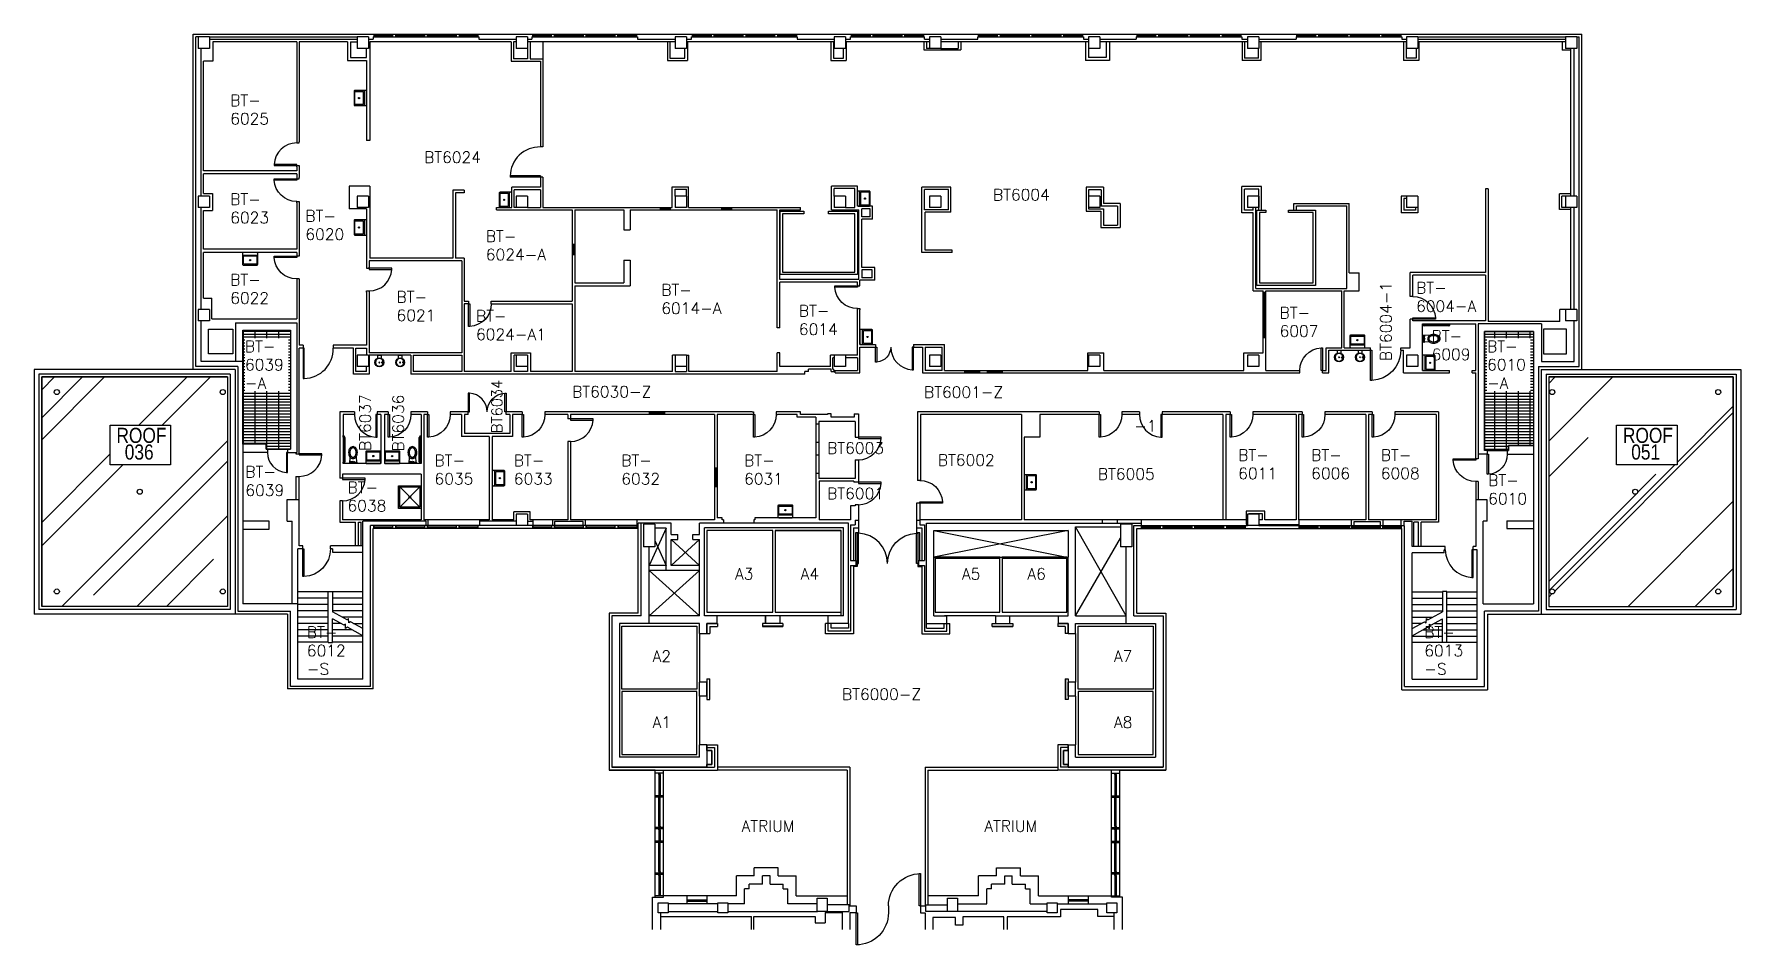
# Model space of a CAD drawing. Extents: x 3661 to 6372, y 18137 to 19582.
import ezdxf
from ezdxf.enums import TextEntityAlignment as Align

# ---------------------------------------------------------------- set-up
doc = ezdxf.new("R2010")
doc.units = 0
doc.header["$MEASUREMENT"] = 0
doc.layers.get('0').update_dxf_attribs({"linetype": 'CONTINUOUS'})
for name, color, linetype in [('ARDOOR', 7, 'CONTINUOUS'), ('ARDOORNO', 4, 'CONTINUOUS'), ('ARROOMNO', 4, 'CONTINUOUS'), ('ARWALL', 7, 'CONTINUOUS'), ('ARWINDOW', 7, 'CONTINUOUS'), ('COL', 14, 'CONTINUOUS'), ('EQUIP', 30, 'CONTINUOUS'), ('EXROOF', 9, 'CONTINUOUS'), ('EXROOF_TEXT', 134, 'CONTINUOUS'), ('EXWALL', 8, 'CONTINUOUS'), ('EXWINDOW', 8, 'CONTINUOUS'), ('MPFIXTURE', 3, 'CONTINUOUS'), ('TXT', 4, 'CONTINUOUS')]:
    doc.layers.add(name, color=color, linetype=linetype)
doc.styles.add('ARIAL_NARROW', font='ARIALN.TTF', dxfattribs={"height": 17})
doc.styles.add('ROMANS', font='romans.shx', dxfattribs={"height": 18})

msp = doc.modelspace()

# ---------------------------------------------------------------- texts
at = {"layer": 'ARDOORNO', "style": 'ROMANS'}
msp.add_text('BT6004-1', height=18, rotation=90, dxfattribs=at).set_placement((5817.3, 19063.3))
msp.add_text('-1', height=18, dxfattribs=at).set_placement((5408.6, 18951.4))
at = {"layer": 'ARROOMNO', "style": 'ROMANS'}
for s, p in [('BT-', (3972.9, 19468.1)), ('6025', (3972.9, 19439)), ('BT6024', (4280.8, 19377.8)), ('BT-', (3972.9, 19311.2)), ('BT6004', (5184.2, 19318.3)), ('6023', (3972.9, 19282)), ('BT-', (4092.2, 19284.7)), ('6020', (4092.2, 19255.6)), ('BT-', (4378.8, 19252.5)), ('6024-A', (4378.8, 19223.4)), ('BT-', (3972.9, 19183.5)), ('6022', (3972.9, 19154.4)), ('BT-', (4237, 19156.1)), ('BT-', (4657.5, 19167.3)), ('BT-', (5856.2, 19170.7)), ('6021', (4237, 19126.9)), ('BT-', (4363.2, 19125.9)), ('6014-A', (4657.5, 19138.2)), ('BT-', (4876, 19134.1)), ('BT-', (5639.4, 19131.1)), ('6004-A', (5856.2, 19141.5)), ('6024-A1', (4363.2, 19096.7)), ('6014', (4876, 19104.9)), ('6007', (5639.4, 19101.9)), ('BT-', (5880.8, 19094.1)), ('BT-', (3996.2, 19077.7)), ('6009', (5880.8, 19064.9)), ('BT-', (5968.9, 19077.7)), ('6039', (3996.2, 19048.6)), ('6010', (5968.9, 19048.6)), ('-A', (3996.2, 19019.4)), ('-A', (5968.9, 19019.4)), ('BT6030-Z', (4515.9, 19005.6)), ('BT6001-Z', (5074.7, 19005)), ('BT6003', (4920.9, 18916.3)), ('BT-', (5573.7, 18905.2)), ('BT-', (5689.6, 18905.2)), ('BT-', (5800.1, 18905.2)), ('BT-', (3996.9, 18878.6)), ('BT-', (4297.3, 18896.6)), ('BT-', (4423.3, 18896.6)), ('BT-', (4593.9, 18896.6)), ('BT-', (4789, 18896.6)), ('BT6002', (5096.7, 18897.2)), ('BT6005', (5350.8, 18875.1)), ('6011', (5573.7, 18876)), ('6006', (5689.6, 18876)), ('6008', (5800.1, 18876)), ('6039', (3996.9, 18849.4)), ('BT-', (4159.1, 18853.8)), ('6035', (4297.3, 18867.4)), ('6033', (4423.3, 18867.4)), ('6032', (4593.9, 18867.4)), ('6031', (4789, 18867.4)), ('BT-', (5970.7, 18865.1)), ('6038', (4159.1, 18824.7)), ('BT6001', (4920.9, 18844.2)), ('6010', (5970.7, 18835.9)), ('A3', (4774.5, 18716.5)), ('A4', (4878.6, 18716.5)), ('A5', (5134.8, 18716.5)), ('A6', (5238.9, 18716.5)), ('BT-', (4094.6, 18624)), ('BT-', (5869.2, 18624)), ('6012', (4094.6, 18594.8)), ('A2', (4643.7, 18585.8)), ('A7', (5376.2, 18585.8)), ('6013', (5869.2, 18594.8)), ('-S', (4094.6, 18565.7)), ('-S', (5869.2, 18565.7)), ('BT6000-Z', (4944.4, 18525.6)), ('A1', (4643.7, 18481)), ('A8', (5376.2, 18481))]:
    msp.add_text(s, height=18, dxfattribs=at).set_placement(p)
for s, height, p in [('BT6034', 16.88, (4404.9, 18948.9)), ('BT6037', 18, (4196.2, 18920.5)), ('BT6036', 18, (4248.6, 18919.8))]:
    msp.add_text(s, height=height, rotation=90, dxfattribs=at).set_placement(p)
at = {"layer": 'EXROOF_TEXT', "style": 'ARIAL_NARROW'}
for s, p in [('ROOF', (3831.9, 18933.4)), ('ROOF', (6224.4, 18933.4)), ('036', (3828.3, 18907)), ('051', (6220.8, 18907))]:
    msp.add_text(s, height=24, dxfattribs=at).set_placement(p, align=Align.CENTER)
at = {"layer": 'TXT', "style": 'ROMANS'}
for p in [(4827, 18316.3), (5212.5, 18316.3)]:
    msp.add_text('ATRIUM', height=18, dxfattribs=at).set_placement(p, align=Align.CENTER)

# ---------------------------------------------------------------- blocks, each defined once
blk = doc.blocks.new('COL2')
for p, q in [((-0.5, -0.5), (-0.5, 0.5)), ((-0.5, 0.5), (0.5, 0.5)), ((0.5, -0.5), (0.5, 0.5)), ((-0.5, -0.5), (0.5, -0.5))]:
    blk.add_line(p, q)
blk = doc.blocks.new('DRNKFTN')
at = {"layer": 'MPFIXTURE', "linetype": 'CONTINUOUS'}
for p, q in [((4988.9, 18769.7), (4994.3, 18769.7)), ((4988.9, 18765), (4988.9, 18769.7)), ((4994.3, 18769.7), (4994.3, 18764.8)), ((4995.5, 18757.4), (4995.6, 18759.4)), ((4995.5, 18757.4), (4995.6, 18759.4)), ((4995.5, 18757.4), (4995.6, 18759.4)), ((4995.5, 18757.4), (4995.7, 18759.2)), ((4995.6, 18757.6), (4995.5, 18757.4)), ((4995.6, 18757.6), (4995.5, 18757.4))]:
    blk.add_line(p, q, dxfattribs=at)
blk.add_circle((4991.4, 18758.4), 7, dxfattribs=at)
for centre, radius, start, end in [((4991.4, 18758.4), 6.21, 0, 180), ((4991.4, 18758.4), 6.21, 180, 0), ((4991.4, 18758.4), 0.724, 0, 180), ((4991.4, 18758.4), 0.724, 180, 0), ((4992.1, 18758.4), 0, 359.999997222109, 0), ((4996.1, 18758.3), 1.16, 236.6932, 113.3808), ((4996.1, 18758.3), 0.913, 236.6932, 113.3808), ((4996.1, 18758.3), 0.913, 236.6932, 113.3808), ((4996.1, 18758.4), 0.161, 0, 180), ((4996.1, 18758.4), 0.161, 180, 0), ((4996.3, 18758.4), 0, 359.999997222109, 0), ((4997.6, 18758.4), 0, 359.999997222109, 0)]:
    blk.add_arc(centre, radius, start, end, dxfattribs=at)
blk = doc.blocks.new('A$C3684203B')
at = {"layer": 'ARWALL'}
blk.add_blockref('DRNKFTN', (-4984.4, -18751.4), dxfattribs=at)
blk = doc.blocks.new('A$C6FD160A3')
at = {"layer": 'MPFIXTURE'}
for points in [[(0, 18.5), (0, 1.5, 0.414214), (1.5, 0), (22.5, 0, 0.414214), (24, 1.5), (24, 18.5, 0.414214), (22.5, 20), (1.5, 20, 0.414214)], [(22.5, 13.5), (22.5, 2.5, -0.414214), (21.5, 1.5), (2.5, 1.5, -0.414214), (1.5, 2.5), (1.5, 13.5, -0.414214), (2.5, 14.5), (21.5, 14.5, -0.414214)]]:
    blk.add_lwpolyline(points, format="xyb", close=True, dxfattribs=at)
blk.add_lwpolyline([(0, 16), (24, 16)], dxfattribs=at)
for radius in [1, 0.5]:
    blk.add_circle((12, 8), radius, dxfattribs=at)
blk = doc.blocks.new('A$C446F4232')
at = {"rotation": 270}
blk.add_blockref('A$C6FD160A3', (0, 24), dxfattribs=at)
blk = doc.blocks.new('A$C299E7CB0')
blk.add_blockref('A$C446F4232', (0, 0))
blk = doc.blocks.new('A$C252D4D87')
at = {"rotation": 180}
blk.add_blockref('A$C299E7CB0', (20, 24), dxfattribs=at)
blk = doc.blocks.new('A$C1A38215D')
at = {"rotation": 90}
blk.add_blockref('A$C252D4D87', (24, 0), dxfattribs=at)
blk = doc.blocks.new('A$C7A1A080B')
at = {"layer": 'MPFIXTURE'}
for points in [[(0, 36), (36, 36), (36, 0), (0, 0)], [(2, 34), (34, 34), (34, 2), (2, 2)]]:
    blk.add_lwpolyline(points, close=True, dxfattribs=at)
for points in [[(2, 34), (16.9, 19.1)], [(34, 34), (19.1, 19.1)], [(2, 2), (16.9, 16.9)], [(17, 18), (19, 18)], [(18, 19), (18, 17)], [(34, 2), (19.1, 16.9)]]:
    blk.add_lwpolyline(points, dxfattribs=at)
for radius in [1.5, 1]:
    blk.add_circle((18, 18), radius, dxfattribs=at)
blk = doc.blocks.new('TOILET')
at = {"layer": 'MPFIXTURE', "linetype": 'CONTINUOUS'}
for p, q in [((4544.9, 18863.2), (4534.1, 18863.8)), ((4534.8, 18862.8), (4534.1, 18862.8)), ((4534.8, 18861.8), (4534.1, 18861.8)), ((4535.9, 18852.7), (4534.1, 18852.6)), ((4535.4, 18862.9), (4534.9, 18862.9)), ((4534.9, 18861.8), (4535.4, 18861.8)), ((4544.9, 18853.3), (4536.6, 18852.8)), ((4536.7, 18859.5), (4536.7, 18859.4))]:
    blk.add_line(p, q, dxfattribs=at)
at = {"layer": 'MPFIXTURE'}
for p, q in [((4535.8, 18860.1), (4535.4, 18860.1)), ((4535.4, 18860), (4535.4, 18859.8)), ((4535.4, 18859.8), (4535.8, 18859.8)), ((4535.7, 18856.4), (4535.4, 18856.4)), ((4535.4, 18856.3), (4535.4, 18856.1)), ((4535.4, 18856.1), (4535.7, 18856.1)), ((4535.7, 18856.4), (4535.7, 18856.7)), ((4535.8, 18860.1), (4535.8, 18861.6)), ((4535.8, 18859.4), (4535.8, 18859.8)), ((4535.8, 18859.7), (4535.8, 18859.8)), ((4536.7, 18860.1), (4536.7, 18861.6)), ((4537.1, 18860.1), (4536.7, 18860.1)), ((4536.7, 18859.8), (4537.1, 18859.8)), ((4536.7, 18859.3), (4536.7, 18859.8)), ((4536.7, 18859.7), (4536.7, 18859.8)), ((4536.8, 18856.7), (4536.8, 18856.4)), ((4537.1, 18856.4), (4536.8, 18856.4)), ((4536.8, 18856.1), (4537.1, 18856.1)), ((4537.6, 18862.9), (4537.1, 18862.9)), ((4537.1, 18861.8), (4537.6, 18861.8)), ((4537.1, 18859.8), (4537.1, 18860)), ((4537.1, 18856.1), (4537.1, 18856.3)), ((4537.7, 18861.8), (4537.7, 18862.8))]:
    blk.add_line(p, q, dxfattribs=at)
at = {"layer": 'MPFIXTURE', "linetype": 'CONTINUOUS', "flags": 128}
for points in [[(4551.6, 18851.2, 0.074368), (4555.3, 18851.8, 0.085026), (4558.3, 18853.3, 0.106278), (4560.4, 18855.7, 0.128465), (4561.1, 18858.2, 0.128465), (4560.4, 18860.8, 0.106278), (4558.3, 18863.2, 0.085026), (4555.3, 18864.7, 0.074368), (4551.6, 18865.2, 0.074368), (4547.8, 18864.7, 0.085026), (4544.9, 18863.2, 0.106278), (4542.8, 18860.8, 0.128465), (4542.1, 18858.2, 0.128465), (4542.8, 18855.7, 0.106278), (4544.9, 18853.3, 0.085026), (4547.8, 18851.8, 0.074368)], [(4551.6, 18853.2, 0.074368), (4554.8, 18853.7, 0.085026), (4557.1, 18854.9, 0.106278), (4558.7, 18856.6, 0.128465), (4559.1, 18858.2, 0.128465), (4558.7, 18859.8, 0.106278), (4557.1, 18861.6, 0.085026), (4554.8, 18862.8, 0.074368), (4551.6, 18863.2, 0.074368), (4548.4, 18862.8, 0.085026), (4546.1, 18861.6, 0.106278), (4544.5, 18859.8, 0.128465), (4544.1, 18858.2, 0.128465), (4544.5, 18856.6, 0.106278), (4546.1, 18854.9, 0.085026), (4548.4, 18853.7, 0.074368)]]:
    blk.add_lwpolyline(points, format="xyb", close=True, dxfattribs=at)
at = {"layer": 'MPFIXTURE', "linetype": 'CONTINUOUS'}
for points in [[(4537.1, 18862.9, 0.025815), (4537.1, 18862.9, 0.069134), (4536.7, 18863.1, 0.055334), (4536.3, 18863.1, 0.055334), (4535.8, 18863.1, 0.069134), (4535.5, 18862.9, 0.025815), (4535.4, 18862.9, 0.164444)], [(4535.4, 18861.8, 0.025815), (4535.5, 18861.7, 0.069134), (4535.8, 18861.6, 0.055334), (4536.3, 18861.5, 0.055334)], [(4536.3, 18861.5, 0.055334), (4536.7, 18861.6, 0.069134), (4537.1, 18861.7, 0.024315), (4537.1, 18861.8, 0.190567)]]:
    blk.add_lwpolyline(points, format="xyb", dxfattribs=at)
at = {"layer": 'MPFIXTURE'}
for points in [[(4536.8, 18856.1), (4536.8, 18855.6, -0.414214), (4536.8, 18855.5), (4535.7, 18855.5, -0.414214), (4535.7, 18855.6), (4535.7, 18856.1)], [(4536.4, 18855.5), (4536.6, 18852.7, -1.015015), (4535.9, 18852.7), (4536.1, 18855.5)]]:
    blk.add_lwpolyline(points, format="xyb", dxfattribs=at)
at = {"layer": 'MPFIXTURE', "linetype": 'CONTINUOUS'}
blk.add_lwpolyline([(4536.7, 18858), (4536.5, 18858.3), (4536, 18858.3), (4535.8, 18858), (4536, 18857.6), (4536.5, 18857.6)], close=True, dxfattribs=at)
blk.add_circle((4536.3, 18858), 1.45, dxfattribs=at)
for centre, start, end in [((4534.9, 18862.8), 90, 180), ((4534.9, 18861.8), 180, 270)]:
    blk.add_arc(centre, 0.0602, start, end, dxfattribs=at)
at = {"layer": 'MPFIXTURE'}
for centre, start, end in [((4535.4, 18860), 90, 180), ((4535.4, 18859.8), 180, 270), ((4535.4, 18856.3), 90, 180), ((4535.4, 18856.1), 180, 270), ((4537.1, 18860), 0, 90), ((4537.1, 18859.8), 270, 0), ((4537.1, 18856.3), 0, 90), ((4537.1, 18856.1), 270, 0), ((4537.6, 18862.8), 0, 90), ((4537.6, 18861.8), 270, 0)]:
    blk.add_arc(centre, 0.0602, start, end, dxfattribs=at)
blk = doc.blocks.new('A$C1B2777F9')
at = {"layer": 'ARWALL'}
blk.add_blockref('TOILET', (-4534.1, -18851.2), dxfattribs=at)
blk = doc.blocks.new('A$C7844678E')
at = {"rotation": 90}
blk.add_blockref('A$C1B2777F9', (14, 0), dxfattribs=at)
blk = doc.blocks.new('GRABBAR42')
for p, q in [((13.75, 3), (52.25, 3)), ((13.75, 1.5), (52.25, 1.5))]:
    blk.add_line(p, q)
for points in [[(10.75, 0), (10.75, 0.5), (13.25, 0.5), (13.25, 0)], [(52.75, 0), (52.75, 0.5), (55.25, 0.5), (55.25, 0)]]:
    blk.add_lwpolyline(points, close=True)
for centre, radius, start, end in [((13.75, 0.5), 2.5, 90, 180), ((13.75, 0.5), 1, 90, 180), ((52.25, 0.5), 2.5, 0, 90), ((52.25, 0.5), 1, 0, 90)]:
    blk.add_arc(centre, radius, start, end)
blk = doc.blocks.new('A$C6BE44031')
at = {"layer": 'MPFIXTURE'}
blk.add_blockref('GRABBAR42', (-10.7, 0), dxfattribs=at)

# ---------------------------------------------------------------- hatches: boundary and pattern name
at = {"layer": 'EXROOF'}
h = msp.add_hatch(dxfattribs=at)
h.set_pattern_fill('AR-RROOF', color=256, scale=175, angle=45, style=0)
h.paths.add_polyline_path([(3673.5, 19038.2), (3968.5, 19038.2), (3968.5, 18673.7), (3673.5, 18673.7)])
edge = h.paths.add_edge_path(flags=16)
edge.add_arc((3697.5, 19014.2), 4, 0, 360)
edge = h.paths.add_edge_path(flags=16)
edge.add_arc((3829.2, 18856), 4, 0, 360)
edge = h.paths.add_edge_path(flags=16)
edge.add_arc((3697.5, 18697.7), 4, 0, 360)
edge = h.paths.add_edge_path(flags=16)
edge.add_arc((3961, 18697.7), 4, 0, 360)
edge = h.paths.add_edge_path(flags=16)
edge.add_arc((3961, 19014.2), 4, 0, 360)
h.paths.add_polyline_path([(3782.2, 18961.4), (3878.1, 18961.4), (3878.1, 18898.8), (3782.2, 18898.8)], flags=16)
h = msp.add_hatch(dxfattribs=at)
h.set_pattern_fill('AR-RROOF', color=256, scale=175, angle=45, style=0)
edge = h.paths.add_edge_path(flags=16)
edge.add_arc((6072.5, 19014.2), 4, 0, 360)
h.paths.add_polyline_path([(6360, 19038.2), (6067, 19038.2), (6067, 18673.7), (6360, 18673.7)])
h.paths.add_polyline_path([(6174.7, 18961.4), (6270.6, 18961.4), (6270.6, 18898.8), (6174.7, 18898.8)], flags=16)
edge = h.paths.add_edge_path(flags=16)
edge.add_arc((6336, 19014.2), 4, 0, 360)
edge = h.paths.add_edge_path(flags=16)
edge.add_arc((6204.2, 18856), 4, 0, 360)
edge = h.paths.add_edge_path(flags=16)
edge.add_arc((6336, 18697.7), 4, 0, 360)
edge = h.paths.add_edge_path(flags=16)
edge.add_arc((6072.5, 18697.7), 4, 0, 360)
at = {"layer": 'EXWALL'}
h = msp.add_hatch(dxfattribs=at)
h.set_pattern_fill('GRATE', color=256, scale=150, style=0)
h.paths.add_polyline_path([(4068.5, 19112.2), (3993, 19112.2), (3993, 18931.3), (4030, 18931.3), (4030, 18923.3), (4068.5, 18923.3)])
h.paths.add_polyline_path([(3995.9, 19015.7), (3995.9, 19099.8), (4065.3, 19099.8), (4065.3, 19015.7)], flags=16)
h = msp.add_hatch(dxfattribs=at)
h.set_pattern_fill('GRATE', color=256, scale=150, style=0)
h.paths.add_polyline_path([(6042.5, 19110.2), (5965, 19110.2), (5965, 18921.3), (6003, 18921.3), (6003, 18929.6), (6042.5, 18929.6)])
h.paths.add_polyline_path([(5968.7, 19015.7), (5968.7, 19099.8), (6038, 19099.8), (6038, 19015.7)], flags=16)

# ---------------------------------------------------------------- linework, layer by layer
at = {"layer": 'ARDOOR'}
for p, q in [((4465.5, 19357.2), (4417.5, 19357.2)), ((4417.5, 19357.2), (4417.5, 19355.2)), ((4465.5, 19355.2), (4417.5, 19355.2)), ((4465.5, 19357.2), (4465.5, 19355.2)), ((4088.5, 19083.7), (4088.5, 19035.7)), ((4090.5, 19083.7), (4088.5, 19083.7)), ((4090.5, 19035.7), (4090.5, 19083.7)), ((4088.5, 19035.7), (4090.5, 19035.7)), ((5018.2, 18198.8), (5018.2, 18187.8))]:
    msp.add_line(p, q, dxfattribs=at)
at = {"layer": 'ARDOOR', "flags": 128}
for points in [[(4078.5, 19409.5, 0.39805), (4042.5, 19375.5), (4042.5, 19373.5), (4078.5, 19373.5), (4078.5, 19375.5), (4042.5, 19375.5)], [(4078.5, 19316.7, -0.39805), (4042.5, 19350.7), (4042.5, 19352.7), (4078.5, 19352.7), (4078.5, 19350.7), (4042.5, 19350.7)], [(4078.5, 19193.7, -0.39805), (4042.5, 19227.7), (4042.5, 19229.7), (4078.5, 19229.7), (4078.5, 19227.7), (4042.5, 19227.7)], [(4193.5, 19174.6, 0.39805), (4229.4, 19208.6), (4229.5, 19210.6), (4193.5, 19210.6), (4193.5, 19208.6), (4229.4, 19208.6)], [(4969, 19146.6, -0.39805), (4933, 19180.6), (4933, 19182.6), (4969, 19182.6), (4969, 19180.6), (4933, 19180.6)], [(5851, 19165.8, -0.39805), (5886.9, 19131.8), (5887, 19129.8), (5851, 19129.8), (5851, 19131.8), (5886.9, 19131.8)], [(4387.5, 19154.2, -0.39805), (4353.5, 19118.3), (4351.5, 19118.2), (4351.5, 19154.2), (4353.5, 19154.2), (4353.5, 19118.3)], [(5021.8, 19085.6, -0.390066), (4999.8, 19061.7), (4999.8, 19061.6), (4997.8, 19061.6), (4997.8, 19085.6), (4999.8, 19085.6), (4999.8, 19061.6)], [(5021.8, 19085.6, 0.39805), (5055.8, 19049.6), (5057.8, 19049.6), (5057.8, 19085.6), (5055.8, 19085.6), (5055.8, 19049.6)], [(5671.5, 19048.6, -0.39805), (5705.5, 19084.5), (5707.5, 19084.6), (5707.5, 19048.6), (5705.5, 19048.6), (5705.5, 19084.5)], [(5832, 19080.6, -0.402069), (5786, 19032.6), (5786, 19032.6), (5784, 19032.6), (5784, 19080.6), (5786, 19080.6), (5786, 19032.6)], [(4380.9, 18982.6, 0.394848), (4352.9, 19012.5), (4350.9, 19012.6), (4350.9, 18982.6), (4352.9, 18982.6), (4352.9, 19012.6), (4350.9, 19012.6)], [(4380.9, 18982.6, -0.394848), (4408.9, 19012.5), (4410.9, 19012.6), (4410.9, 18982.6), (4408.9, 18982.6), (4408.9, 19012.6), (4410.9, 19012.6)], [(4170.1, 18978.6, 0.39805), (4204.1, 18942.6), (4206.1, 18942.6), (4206.1, 18978.6), (4204.1, 18978.6), (4204.1, 18942.6)], [(4259.9, 18978.6, -0.39805), (4225.9, 18942.6), (4223.9, 18942.6), (4223.9, 18978.6), (4225.9, 18978.6), (4225.9, 18942.6)], [(4322.1, 18978.6, -0.39805), (4288.1, 18942.6), (4286.1, 18942.6), (4286.1, 18978.6), (4288.1, 18978.6), (4288.1, 18942.6)], [(4472.6, 18978.6, -0.39805), (4438.6, 18942.6), (4436.6, 18942.6), (4436.6, 18978.6), (4438.6, 18978.6), (4438.6, 18942.6)], [(4839.9, 18978.6, -0.39805), (4805.9, 18942.6), (4803.9, 18942.6), (4803.9, 18978.6), (4805.9, 18978.6), (4805.9, 18942.6)], [(5389, 18978.6, -0.39805), (5355, 18942.6), (5353, 18942.6), (5353, 18978.6), (5355, 18978.6), (5355, 18942.6)], [(5416.8, 18978.6, 0.39805), (5450.8, 18942.6), (5452.8, 18942.6), (5452.8, 18978.6), (5450.8, 18978.6), (5450.8, 18942.6)], [(5596.8, 18978.6, -0.39805), (5562.8, 18942.6), (5560.8, 18942.6), (5560.8, 18978.6), (5562.8, 18978.6), (5562.8, 18942.6)], [(5711.5, 18978.6, -0.39805), (5677.5, 18942.6), (5675.5, 18942.6), (5675.5, 18978.6), (5677.5, 18978.6), (5677.5, 18942.6)], [(5822.5, 18978.6, -0.39805), (5788.5, 18942.6), (5786.5, 18942.6), (5786.5, 18978.6), (5788.5, 18978.6), (5788.5, 18942.6)], [(4513.1, 18935.6, 0.39805), (4549.1, 18969.6), (4549.1, 18971.6), (4513.1, 18971.6), (4513.1, 18969.6), (4549.1, 18969.6)], [(4970.5, 18906.7, 0.39805), (5006.4, 18940.7), (5006.5, 18942.7), (4970.5, 18942.7), (4970.5, 18940.7), (5006.4, 18940.7)], [(4032, 18918.3, 0.396047), (4062, 18886.4), (4062, 18886.4), (4064, 18886.3), (4064, 18918.3), (4062, 18918.3), (4062, 18886.4), (4064, 18886.3)], [(4082.5, 18880.3, 0.39805), (4118.4, 18914.3), (4118.5, 18916.3), (4082.5, 18916.3), (4082.5, 18914.3), (4118.4, 18914.3)], [(5951, 18872.2, -0.39805), (5915, 18906.2), (5915, 18908.2), (5951, 18908.2), (5951, 18906.2), (5915, 18906.2)], [(6001, 18915.6, -0.396047), (5971, 18883.6), (5971, 18883.6), (5969, 18883.6), (5969, 18915.6), (5971, 18915.6), (5971, 18883.6), (5969, 18883.5)], [(4151.1, 18841.6, 0.39805), (4187.1, 18875.6), (4187.1, 18877.6), (4151.1, 18877.6), (4151.1, 18875.6), (4187.1, 18875.6)], [(4970.5, 18835.3, 0.39805), (5006.4, 18869.3), (5006.5, 18871.3), (4970.5, 18871.3), (4970.5, 18869.3), (5006.4, 18869.3)], [(5068, 18874, -0.39805), (5103.9, 18840), (5104, 18838), (5068, 18838), (5068, 18840), (5103.9, 18840)], [(5016.7, 18742.2, 0.402069), (4970.7, 18790.2), (4970.7, 18790.2), (4968.7, 18790.2), (4968.7, 18742.2), (4970.7, 18742.2), (4970.7, 18790.2)], [(5016.7, 18742.2, -0.402069), (5062.7, 18790.2), (5062.7, 18790.2), (5064.7, 18790.2), (5064.7, 18742.2), (5062.7, 18742.2), (5062.7, 18790.2)], [(4132, 18765.3, -0.400971), (4090, 18721.4), (4088, 18721.3), (4088, 18765.3), (4090, 18765.3), (4090, 18721.4)], [(5902.6, 18764, 0.400971), (5944.6, 18720), (5946.6, 18720), (5946.6, 18764), (5944.6, 18764), (5944.6, 18720)]]:
    msp.add_lwpolyline(points, format="xyb", dxfattribs=at)
at = {"layer": 'ARDOOR'}
for points in [[(4078.5, 19411.5), (4078.5, 19409.5), (4082.5, 19409.5), (4082.5, 19411.5)], [(4078.5, 19371.5), (4078.5, 19373.5), (4082.5, 19373.5), (4082.5, 19371.5)], [(4078.5, 19354.7), (4078.5, 19352.7), (4082.5, 19352.7), (4082.5, 19354.7)], [(4078.5, 19314.7), (4078.5, 19316.7), (4082.5, 19316.7), (4082.5, 19314.7)], [(4189.5, 19212.6), (4189.5, 19210.6), (4193.5, 19210.6), (4193.5, 19212.6)], [(4189.5, 19172.6), (4189.5, 19174.6), (4193.5, 19174.6), (4193.5, 19172.6)], [(4969, 19184.6), (4969, 19182.6), (4973, 19182.6), (4973, 19184.6)], [(4969, 19144.6), (4969, 19146.6), (4973, 19146.6), (4973, 19144.6)], [(4801.9, 18982.6), (4803.9, 18982.6), (4803.9, 18978.6), (4801.9, 18978.6)], [(4841.9, 18982.6), (4839.9, 18982.6), (4839.9, 18978.6), (4841.9, 18978.6)]]:
    msp.add_lwpolyline(points, dxfattribs=at)
for points in [[(5018.2, 18198.8, -0.414214), (5069.2, 18249.8), (5069.2, 18198.8), (5067.2, 18198.8), (5067.2, 18249.8), (5069.2, 18249.8)], [(5018.2, 18187.8, -0.414214), (4967.2, 18136.8), (4967.2, 18187.8), (4969.2, 18187.8), (4969.2, 18136.8), (4967.2, 18136.8)]]:
    msp.add_lwpolyline(points, format="xyb", dxfattribs=at)
for centre, start, end in [((4464.5, 19356.2), 88.7811, 178.7811), ((4089.5, 19082.7), 271.2189, 1.2189)]:
    msp.add_arc(centre, 47, start, end, dxfattribs=at)
at = {"layer": 'ARWALL'}
for p, q in [((4078.5, 19570.2), (3945, 19570.2)), ((3945, 19570.2), (3945, 19539.6)), ((4078.5, 19570.2), (4078.5, 19411.5)), ((4159, 19570.2), (4082.5, 19570.2)), ((4082.5, 19570.2), (4082.5, 19411.5)), ((4159, 19570.2), (4159, 19540.2)), ((4164, 19570.2), (4174.5, 19570.2)), ((4164, 19570.2), (4164, 19545.2)), ((4419, 19570.2), (4194.5, 19570.2)), ((4194.5, 19570.2), (4194.5, 19413.2)), ((4419, 19570.2), (4419, 19539.3)), ((4423, 19570.2), (4423, 19543.3)), ((4427, 19570.2), (4423, 19570.2)), ((4679.5, 19570.2), (4445, 19570.2)), ((4449, 19570.2), (4449, 19543.3)), ((4469.5, 19570.2), (4469.5, 19543.3)), ((4667.2, 19570.2), (4667.2, 19540.2)), ((4671.2, 19570.2), (4671.2, 19544.2)), ((4932, 19570.2), (4697.5, 19570.2)), ((4699.1, 19570.2), (4699.1, 19540.2)), ((4926.7, 19570.2), (4926.7, 19540.2)), ((4930.7, 19570.2), (4930.7, 19544.2)), ((5083.5, 19570.2), (4950, 19570.2)), ((4951, 19570.2), (4951, 19540.2)), ((5074.5, 19570.2), (5074.5, 19557.2)), ((5078.5, 19570.2), (5078.5, 19559.7)), ((5336, 19570.2), (5101.5, 19570.2)), ((5129, 19570.2), (5129, 19559.7)), ((5133, 19570.2), (5133, 19557.2)), ((5331, 19570.2), (5331, 19540.2)), ((5588.5, 19570.2), (5354, 19570.2)), ((5364.1, 19570.2), (5364.1, 19545.2)), ((5369.1, 19570.2), (5369.1, 19540.2)), ((5579.8, 19570.2), (5579.8, 19540.2)), ((5583.8, 19570.2), (5583.8, 19544.2)), ((5841, 19570.2), (5606.5, 19570.2)), ((5609.8, 19570.2), (5609.8, 19540.2)), ((5836.3, 19570.2), (5836.3, 19540.2)), ((5840.3, 19570.2), (5840.3, 19544.2)), ((6093.5, 19570.2), (5859, 19570.2)), ((5860.5, 19570.2), (5860.5, 19540.2)), ((6088.2, 19570.2), (6088.2, 19556.8)), ((4164, 19545.2), (4189.5, 19545.2)), ((4189.5, 19545.2), (4189.5, 19559.7)), ((4445, 19543.3), (4423, 19543.3)), ((4445, 19559.7), (4445, 19543.3)), ((4449, 19543.3), (4469.5, 19543.3)), ((4469.5, 19543.3), (4469.5, 19403.2)), ((4671.2, 19544.2), (4695.1, 19544.2)), ((4695.1, 19544.2), (4695.1, 19559.7)), ((4930.7, 19544.2), (4947, 19544.2)), ((4947, 19544.2), (4947, 19559.7)), ((5074.5, 19557.2), (5133, 19557.2)), ((5083.5, 19559.7), (5078.5, 19559.7)), ((5101.5, 19559.7), (5129, 19559.7)), ((5336, 19559.7), (5336, 19545.2)), ((5364.1, 19545.2), (5336, 19545.2)), ((5605.8, 19544.2), (5583.8, 19544.2)), ((5605.8, 19544.2), (5605.8, 19559.7)), ((5856.5, 19544.2), (5840.3, 19544.2)), ((5856.5, 19559.7), (5856.5, 19544.2)), ((6101.5, 19556.8), (6088.2, 19556.8)), ((6101.5, 19559.7), (6101.5, 19325.2)), ((3945, 19539.6), (3930.5, 19539.6)), ((3930.5, 19365.5), (3930.5, 19539.6)), ((4159, 19540.2), (4189.5, 19540.2)), ((4189.5, 19540.2), (4189.5, 19413.2)), ((4419, 19539.3), (4465.5, 19539.3)), ((4465.5, 19539.3), (4465.5, 19403.2)), ((4667.2, 19540.2), (4699.1, 19540.2)), ((4926.7, 19540.2), (4951, 19540.2)), ((5369.1, 19540.2), (5331, 19540.2)), ((5609.8, 19540.2), (5579.8, 19540.2)), ((5860.5, 19540.2), (5836.3, 19540.2)), ((4194.5, 19413.2), (4189.5, 19413.2)), ((4469.5, 19403.2), (4465.5, 19403.2)), ((4078.5, 19365.5), (3930.5, 19365.5)), ((4078.5, 19360.5), (3930.5, 19360.5)), ((3930.5, 19329.5), (3930.5, 19360.5)), ((4078.5, 19371.5), (4078.5, 19365.5)), ((4078.5, 19360.5), (4078.5, 19354.7)), ((4082.5, 19371.5), (4082.5, 19354.7)), ((4469.5, 19355.2), (4465.5, 19355.2)), ((4465.5, 19355.2), (4465.5, 19339.2)), ((4469.5, 19355.2), (4469.5, 19307.2)), ((3930.5, 19329.5), (3944.5, 19329.5)), ((3944.5, 19329.5), (3944.5, 19302.5)), ((4194.7, 19341.2), (4161.7, 19341.2)), ((4161.7, 19341.2), (4161.7, 19305.2)), ((4194.7, 19341.2), (4194.7, 19226.6)), ((4344.5, 19334.6), (4326.5, 19334.6)), ((4326.5, 19334.6), (4326.5, 19226.6)), ((4344.5, 19330.6), (4330.5, 19330.6)), ((4330.5, 19330.6), (4330.5, 19226.6)), ((4344.5, 19334.6), (4344.5, 19330.6)), ((4465.5, 19339.2), (4420, 19339.2)), ((4420, 19307.2), (4420, 19339.2)), ((4465.5, 19335.2), (4424, 19335.2)), ((4424, 19307.2), (4424, 19335.2)), ((4465.5, 19335.2), (4465.5, 19307.2)), ((4674.6, 19339.7), (4700.8, 19339.7)), ((4674.6, 19307.2), (4674.6, 19339.7)), ((4679.5, 19336.2), (4697.5, 19336.2)), ((4679.5, 19325.2), (4679.5, 19336.2)), ((4697.5, 19325.2), (4697.5, 19336.2)), ((4700.8, 19307.2), (4700.8, 19339.7)), ((4969, 19341.2), (4927.7, 19341.2)), ((4927.7, 19303.2), (4927.7, 19341.2)), ((4965, 19337.2), (4932, 19337.2)), ((4932, 19325.2), (4932, 19337.2)), ((4965, 19307.2), (4965, 19337.2)), ((4969, 19309.2), (4969, 19341.2)), ((5117.5, 19339.6), (5071.5, 19339.6)), ((5071.5, 19235.6), (5071.5, 19339.6)), ((5113.5, 19335.6), (5075.5, 19335.6)), ((5075.5, 19303.6), (5075.5, 19335.6)), ((5113.5, 19303.6), (5113.5, 19335.6)), ((5117.5, 19299.6), (5117.5, 19339.6)), ((5359.8, 19339.2), (5332, 19339.2)), ((5332, 19339.2), (5332, 19301.2)), ((5336, 19335.2), (5336, 19325.2)), ((5355.8, 19335.2), (5336, 19335.2)), ((5355.8, 19335.2), (5355.8, 19309.3)), ((5359.8, 19339.2), (5359.8, 19313.3)), ((5610.7, 19340.2), (5579.7, 19340.2)), ((5579.7, 19298.6), (5579.7, 19340.2)), ((5606.7, 19336.2), (5583.7, 19336.2)), ((5583.7, 19302.6), (5583.7, 19336.2)), ((5606.7, 19303.1), (5606.7, 19336.2)), ((5610.7, 19303.1), (5610.7, 19340.2)), ((5970.5, 19336.7), (5966.5, 19336.7)), ((5966.5, 19336.7), (5966.5, 19203.8)), ((5970.5, 19336.7), (5970.5, 19126.2)), ((6084.2, 19303.7), (6084.2, 19328.7)), ((6101.5, 19328.7), (6084.2, 19328.7)), ((3930.5, 19302.5), (3944.5, 19302.5)), ((3930.5, 19240.7), (3930.5, 19302.5)), ((4078.5, 19314.7), (4078.5, 19240.7)), ((4082.5, 19314.7), (4082.5, 19229.7)), ((4189.5, 19305.2), (4161.7, 19305.2)), ((4189.5, 19305.2), (4189.5, 19212.6)), ((4396, 19303.2), (4396, 19307.2)), ((4396, 19307.2), (4420, 19307.2)), ((4396, 19303.2), (4516, 19303.2)), ((4427, 19307.2), (4424, 19307.2)), ((4445, 19307.2), (4465.5, 19307.2)), ((4469.5, 19307.2), (4674.6, 19307.2)), ((4516, 19303.2), (4516, 19158.2)), ((4520, 19303.2), (4598, 19303.2)), ((4520, 19303.2), (4520, 19187.7)), ((4598, 19303.2), (4598, 19271.5)), ((4607.8, 19303.2), (4841.5, 19303.2)), ((4607.8, 19303.2), (4607.8, 19271.5)), ((4700.8, 19307.2), (4878.5, 19307.2)), ((4841.5, 19116.2), (4841.5, 19303.2)), ((4845.5, 19303.2), (4878.5, 19303.2)), ((4845.5, 19192.6), (4845.5, 19303.2)), ((4878.5, 19303.2), (4878.5, 19307.2)), ((4927.7, 19303.2), (4971, 19303.2)), ((4950, 19307.2), (4965, 19307.2)), ((4993, 19309.2), (4969, 19309.2)), ((4971, 19192.6), (4971, 19303.2)), ((4989, 19305.2), (4976, 19305.2)), ((4976, 19292.5), (4976, 19305.2)), ((4989, 19292.5), (4989, 19305.2)), ((4993, 19288.5), (4993, 19309.2)), ((5113.5, 19303.6), (5075.5, 19303.6)), ((5117.5, 19299.6), (5076.7, 19299.6)), ((5076.7, 19239.6), (5076.7, 19299.6)), ((5332, 19301.2), (5355.5, 19301.2)), ((5336, 19307.2), (5336, 19305.2)), ((5336, 19305.2), (5359.5, 19305.2)), ((5355.5, 19301.2), (5355.5, 19275.3)), ((5382, 19309.3), (5355.8, 19309.3)), ((5359.5, 19305.2), (5359.5, 19279.3)), ((5386, 19313.3), (5359.8, 19313.3)), ((5382, 19309.3), (5382, 19279.3)), ((5386, 19313.3), (5386, 19275.3)), ((5597.5, 19302.6), (5583.7, 19302.6)), ((5597.5, 19302.6), (5597.5, 19307.2)), ((5601.5, 19178.6), (5601.5, 19307.2)), ((5662, 19313.5), (5750, 19313.5)), ((5662, 19303.1), (5662, 19313.5)), ((5666, 19309.5), (5746, 19309.5)), ((5666, 19303.1), (5666, 19309.5)), ((5746, 19178.6), (5746, 19309.5)), ((5750, 19203.5), (5750, 19313.5)), ((5841, 19325.2), (5832.7, 19325.2)), ((5832.7, 19325.2), (5832.7, 19298.8)), ((5859, 19298.8), (5832.7, 19298.8)), ((5841, 19321.2), (5836.7, 19321.2)), ((5836.7, 19321.2), (5836.7, 19302.8)), ((5855, 19302.8), (5836.7, 19302.8)), ((5855, 19307.2), (5855, 19302.8)), ((5859, 19307.2), (5859, 19298.8)), ((6101.5, 19303.7), (6084.2, 19303.7)), ((6087.7, 19307.2), (6087.7, 19325.2)), ((6093.5, 19325.2), (6087.7, 19325.2)), ((6093.5, 19307.2), (6087.7, 19307.2)), ((6101.5, 19307.2), (6101.5, 19145)), ((4989, 19292.5), (4976, 19292.5)), ((4976, 19212.1), (4976, 19288.5)), ((4993, 19288.5), (4976, 19288.5)), ((5355.5, 19275.3), (5386, 19275.3)), ((5359.5, 19279.3), (5382, 19279.3)), ((5597.5, 19298.6), (5579.7, 19298.6)), ((5597.5, 19174.6), (5597.5, 19298.6)), ((4598, 19271.5), (4607.8, 19271.5)), ((4078.5, 19240.7), (3930.5, 19240.7)), ((4078.5, 19235.7), (3930.5, 19235.7)), ((3930.5, 19163), (3930.5, 19235.7)), ((4078.5, 19235.7), (4078.5, 19229.7)), ((4082.5, 19229.7), (4078.5, 19229.7)), ((4340.5, 19222.6), (4193.5, 19222.6)), ((4193.5, 19222.6), (4193.5, 19212.6)), ((4326.5, 19226.6), (4194.7, 19226.6)), ((4344.5, 19226.6), (4330.5, 19226.6)), ((4340.5, 19222.6), (4340.5, 19076.6)), ((4344.5, 19226.6), (4344.5, 19158.2)), ((4598, 19223.5), (4598, 19187.7)), ((4598, 19223.5), (4607.8, 19223.5)), ((4607.8, 19223.5), (4607.8, 19182.7)), ((5119.5, 19235.6), (5071.5, 19235.6)), ((5119.5, 19239.6), (5076.7, 19239.6)), ((5119.5, 19235.6), (5119.5, 19239.6)), ((4078.5, 19193.7), (4078.5, 19130.2)), ((4082.5, 19193.7), (4078.5, 19193.7)), ((4082.5, 19193.7), (4082.5, 19088.7)), ((4971, 19192.6), (4845.5, 19192.6)), ((4973, 19184.6), (4973, 19191.6)), ((4996.5, 19191.6), (4973, 19191.6)), ((4996.5, 19212.1), (4976, 19212.1)), ((4992.5, 19208.1), (4976, 19208.1)), ((4976, 19208.1), (4976, 19195.6)), ((4992.5, 19195.6), (4976, 19195.6)), ((4992.5, 19195.6), (4992.5, 19208.1)), ((4996.5, 19191.6), (4996.5, 19212.1)), ((5750, 19203.5), (5766, 19203.5)), ((5766, 19174.6), (5766, 19203.5)), ((5966.5, 19203.8), (5847, 19203.8)), ((5847, 19165.8), (5847, 19203.8)), ((5966.5, 19199.8), (5851, 19199.8)), ((5851, 19165.8), (5851, 19199.8)), ((5966.5, 19199.8), (5966.5, 19127.2)), ((4189.5, 19172.6), (4189.5, 19088.7)), ((4193.5, 19172.6), (4193.5, 19076.6)), ((4520, 19187.7), (4598, 19187.7)), ((4520, 19182.7), (4607.8, 19182.7)), ((4520, 19182.7), (4520, 19046.6)), ((4969, 19188.6), (4845.5, 19188.6)), ((4845.5, 19116.2), (4845.5, 19188.6)), ((4969, 19184.6), (4969, 19188.6)), ((5597.5, 19174.6), (5613.5, 19174.6)), ((5601.5, 19178.6), (5746, 19178.6)), ((5613.5, 19076.6), (5613.5, 19174.6)), ((5617.5, 19174.6), (5738, 19174.6)), ((5617.5, 19048.6), (5617.5, 19174.6)), ((5738, 19084.6), (5738, 19174.6)), ((5742, 19174.6), (5766, 19174.6)), ((5742, 19084.6), (5742, 19174.6)), ((5851, 19165.8), (5847, 19165.8)), ((3930.5, 19163), (3943.5, 19163)), ((3943.5, 19130.2), (3943.5, 19163)), ((4344.5, 19158.2), (4351.5, 19158.2)), ((4344.5, 19154.2), (4344.5, 19046.6)), ((4351.5, 19154.2), (4344.5, 19154.2)), ((4351.5, 19158.2), (4351.5, 19154.2)), ((4387.5, 19158.2), (4516, 19158.2)), ((4387.5, 19154.2), (4387.5, 19158.2)), ((4387.5, 19154.2), (4516, 19154.2)), ((4516, 19154.2), (4516, 19046.6)), ((4969, 19072.7), (4969, 19144.6)), ((4973, 19089.6), (4973, 19144.6)), ((6093.5, 19145), (6084.5, 19145)), ((6084.5, 19126.2), (6084.5, 19145)), ((3943.5, 19130.2), (4078.5, 19130.2)), ((4845.5, 19116.2), (4841.5, 19116.2)), ((5851, 19129.8), (5847, 19129.8)), ((5847, 19084.6), (5847, 19129.8)), ((5851, 19127.2), (5851, 19129.8)), ((5966.5, 19127.2), (5851, 19127.2)), ((5866.5, 19122.2), (5951, 19122.2)), ((5866.5, 19048.6), (5866.5, 19122.2)), ((5951, 19048.6), (5951, 19122.2)), ((6084.5, 19126.2), (5970.5, 19126.2)), ((4088.5, 19088.7), (4082.5, 19088.7)), ((4088.5, 19083.7), (4082.5, 19083.7)), ((4082.5, 18916.3), (4082.5, 19083.7)), ((4088.5, 19088.7), (4088.5, 19083.7)), ((4189.5, 19088.7), (4136.5, 19088.7)), ((4136.5, 19088.7), (4136.5, 19083.7)), ((4168.5, 19083.7), (4136.5, 19083.7)), ((4168.5, 19042.6), (4168.5, 19083.7)), ((4172.5, 19083.7), (4189.5, 19083.7)), ((4172.5, 19046.6), (4172.5, 19083.7)), ((4189.5, 19083.7), (4189.5, 19072.7)), ((4973, 19089.6), (4997.8, 19089.6)), ((4973, 19085.6), (4997.8, 19085.6)), ((4973, 19044.6), (4973, 19085.6)), ((4997.8, 19089.6), (4997.8, 19085.6)), ((5057.8, 19089.6), (5107.3, 19089.6)), ((5057.8, 19089.6), (5057.8, 19085.6)), ((5057.8, 19085.6), (5072.5, 19085.6)), ((5072.5, 19085.6), (5072.5, 19044.6)), ((5076.5, 19085.6), (5103.3, 19085.6)), ((5076.5, 19085.6), (5076.5, 19048.6)), ((5103.3, 19048.6), (5103.3, 19085.6)), ((5107.3, 19048.6), (5107.3, 19089.6)), ((5713.5, 19084.6), (5738, 19084.6)), ((5713.5, 19048.6), (5713.5, 19084.6)), ((5742, 19084.6), (5784, 19084.6)), ((5784, 19080.6), (5784, 19084.6)), ((5832, 19084.6), (5847, 19084.6)), ((5832, 19080.6), (5832, 19084.6)), ((4340.5, 19076.6), (4193.5, 19076.6)), ((4259.5, 19072.6), (4193.5, 19072.6)), ((4193.5, 19072.6), (4193.5, 19042.6)), ((4259.5, 19072.6), (4259.5, 19042.6)), ((4263.5, 19072.6), (4340.5, 19072.6)), ((4263.5, 19072.6), (4263.5, 19046.6)), ((4340.5, 19072.6), (4340.5, 19046.6)), ((4418.8, 19076.3), (4449.8, 19076.3)), ((4418.8, 19046.6), (4418.8, 19076.3)), ((4427, 19072.7), (4423.7, 19072.7)), ((4423.7, 19046.6), (4423.7, 19072.7)), ((4449.8, 19076.3), (4449.8, 19046.6)), ((4679.5, 19072.7), (4675.5, 19072.7)), ((4675.5, 19046.6), (4675.5, 19072.7)), ((4697.5, 19072.7), (4701.2, 19072.7)), ((4701.2, 19046.6), (4701.2, 19072.7)), ((4845.5, 19076.2), (4841.5, 19076.2)), ((4841.5, 19046.6), (4841.5, 19076.2)), ((4845.5, 19054.6), (4845.5, 19076.2)), ((4932, 19072.7), (4926, 19072.7)), ((4926, 19054.6), (4926, 19072.7)), ((4932, 19068.7), (4930, 19068.7)), ((4930, 19050.6), (4930, 19068.7)), ((4969, 19072.7), (4950, 19072.7)), ((4969, 19068.7), (4950, 19068.7)), ((4969, 19068.7), (4969, 19048.6)), ((5335, 19076.6), (5360.5, 19076.6)), ((5335, 19048.6), (5335, 19076.6)), ((5360.5, 19048.6), (5360.5, 19076.6)), ((5582.7, 19076.6), (5613.5, 19076.6)), ((5582.7, 19048.6), (5582.7, 19076.6)), ((5717.5, 19080.6), (5784, 19080.6)), ((5717.5, 19044.6), (5717.5, 19080.6)), ((5832, 19080.6), (5836, 19080.6)), ((5836, 19044.6), (5836, 19080.6)), ((4193.5, 19042.6), (4168.5, 19042.6)), ((4189.5, 19046.6), (4172.5, 19046.6)), ((4189.5, 19046.6), (4189.5, 19054.7)), ((4885.5, 19042.6), (4259.5, 19042.6)), ((4340.5, 19046.6), (4263.5, 19046.6)), ((4418.8, 19046.6), (4344.5, 19046.6)), ((4445, 19046.6), (4423.7, 19046.6)), ((4445, 19054.7), (4445, 19046.6)), ((4516, 19046.6), (4449.8, 19046.6)), ((4675.5, 19046.6), (4520, 19046.6)), ((4679.5, 19054.7), (4679.5, 19046.6)), ((4679.5, 19046.6), (4697.5, 19046.6)), ((4697.5, 19054.7), (4697.5, 19046.6)), ((4841.5, 19046.6), (4701.2, 19046.6)), ((4926, 19054.6), (4845.5, 19054.6)), ((4885.5, 19042.6), (4885.5, 19046.6)), ((4891.5, 19046.6), (4885.5, 19046.6)), ((4927.5, 19050.6), (4891.5, 19050.6)), ((4891.5, 19046.6), (4891.5, 19050.6)), ((4927.5, 19046.6), (4927.5, 19050.6)), ((4927.5, 19046.6), (4933.5, 19046.6)), ((4930, 19050.6), (4931.5, 19050.6)), ((4931.5, 19048.6), (4931.5, 19050.6)), ((4931.5, 19048.6), (4969, 19048.6)), ((4933.5, 19044.6), (4933.5, 19046.6)), ((4933.5, 19044.6), (4973, 19044.6)), ((5072.5, 19044.6), (5671.5, 19044.6)), ((5103.3, 19048.6), (5076.5, 19048.6)), ((5107.3, 19048.6), (5335, 19048.6)), ((5360.5, 19048.6), (5582.7, 19048.6)), ((5617.5, 19048.6), (5671.5, 19048.6)), ((5671.5, 19044.6), (5671.5, 19048.6)), ((5707.5, 19048.6), (5713.5, 19048.6)), ((5707.5, 19044.6), (5707.5, 19048.6)), ((5707.5, 19044.6), (5717.5, 19044.6)), ((5836, 19044.6), (5909.2, 19044.6)), ((5866.5, 19048.6), (5909.2, 19048.6)), ((5909.2, 19044.6), (5909.2, 19048.6)), ((5945.2, 19048.6), (5951, 19048.6)), ((5945.2, 19044.6), (5945.2, 19048.6)), ((5945.2, 19044.6), (5951, 19044.6)), ((5951, 18908.2), (5951, 19044.6)), ((4147.1, 18982.6), (4147.1, 18877.6)), ((4170.1, 18982.6), (4147.1, 18982.6)), ((4170.1, 18978.6), (4152.1, 18978.6)), ((4152.1, 18978.6), (4152.1, 18900.6)), ((4170.1, 18982.6), (4170.1, 18978.6)), ((4206.1, 18982.6), (4206.1, 18978.6)), ((4223.9, 18982.6), (4206.1, 18982.6)), ((4212.1, 18978.6), (4206.1, 18978.6)), ((4212.1, 18978.6), (4212.1, 18900.6)), ((4218.1, 18978.6), (4218.1, 18900.6)), ((4223.9, 18978.6), (4218.1, 18978.6)), ((4223.9, 18982.6), (4223.9, 18978.6)), ((4259.9, 18982.6), (4259.9, 18978.6)), ((4286.1, 18982.6), (4259.9, 18982.6)), ((4276.1, 18978.6), (4259.9, 18978.6)), ((4276.1, 18978.6), (4276.1, 18900.6)), ((4280.1, 18978.6), (4280.1, 18811.6)), ((4286.1, 18978.6), (4280.1, 18978.6)), ((4286.1, 18982.6), (4286.1, 18978.6)), ((4322.1, 18982.6), (4322.1, 18978.6)), ((4350.9, 18982.6), (4322.1, 18982.6)), ((4340.1, 18978.6), (4322.1, 18978.6)), ((4340.1, 18978.6), (4340.1, 18943.6)), ((4345.1, 18978.6), (4345.1, 18948.3)), ((4350.9, 18978.6), (4345.1, 18978.6)), ((4350.9, 18978.6), (4350.9, 18982.6)), ((4410.9, 18978.6), (4410.9, 18982.6)), ((4436.6, 18982.6), (4410.9, 18982.6)), ((4417.1, 18978.6), (4410.9, 18978.6)), ((4417.1, 18978.6), (4417.1, 18948.3)), ((4421.1, 18978.6), (4421.1, 18943.6)), ((4436.6, 18978.6), (4421.1, 18978.6)), ((4436.6, 18982.6), (4436.6, 18978.6)), ((4472.6, 18982.6), (4472.6, 18978.6)), ((4801.9, 18982.6), (4472.6, 18982.6)), ((4509.1, 18978.6), (4472.6, 18978.6)), ((4509.1, 18978.6), (4509.1, 18971.6)), ((4742.1, 18978.6), (4513.1, 18978.6)), ((4513.1, 18978.6), (4513.1, 18971.6)), ((4742.1, 18978.6), (4742.1, 18811.6)), ((4801.9, 18978.6), (4746.1, 18978.6)), ((4746.1, 18978.6), (4746.1, 18814.8)), ((4878.6, 18982.6), (4841.9, 18982.6)), ((4873.1, 18978.6), (4841.9, 18978.6)), ((4873.1, 18974.1), (4873.1, 18978.6)), ((4903.1, 18974.1), (4873.1, 18974.1)), ((4878.6, 18978.3), (4878.6, 18982.6)), ((4921.4, 18978.3), (4878.6, 18978.3)), ((4903.1, 18974.1), (4903.1, 18814.8)), ((4921.4, 18979.8), (4921.4, 18978.3)), ((4927.4, 18979.8), (4921.4, 18979.8)), ((4927.4, 18974.1), (4927.4, 18979.8)), ((4964, 18974.1), (4927.4, 18974.1)), ((4964, 18979.8), (4964, 18974.1)), ((4964, 18979.8), (4970.5, 18979.8)), ((4970.5, 18979.8), (4970.5, 18942.7)), ((5353, 18982.6), (5064.1, 18982.6)), ((5064.1, 18982.6), (5064.1, 18874)), ((5229.5, 18978.6), (5069.1, 18978.6)), ((5069.1, 18978.6), (5069.1, 18874)), ((5229.5, 18978.6), (5229.5, 18811.6)), ((5353, 18978.6), (5258.5, 18978.6)), ((5258.5, 18978.6), (5258.5, 18942.6)), ((5353, 18982.6), (5353, 18978.6)), ((5389, 18982.6), (5389, 18978.6)), ((5416.8, 18982.6), (5389, 18982.6)), ((5416.8, 18978.6), (5389, 18978.6)), ((5416.8, 18982.6), (5416.8, 18978.6)), ((5452.8, 18982.6), (5452.8, 18978.6)), ((5560.8, 18982.6), (5452.8, 18982.6)), ((5549.2, 18978.6), (5452.8, 18978.6)), ((5549.2, 18978.6), (5549.2, 18811.6)), ((5554.2, 18978.6), (5554.2, 18811.6)), ((5560.8, 18978.6), (5554.2, 18978.6)), ((5560.8, 18982.6), (5560.8, 18978.6)), ((5596.8, 18982.6), (5596.8, 18978.6)), ((5675.5, 18982.6), (5596.8, 18982.6)), ((5665.5, 18978.6), (5596.8, 18978.6)), ((5665.5, 18978.6), (5665.5, 18811.6)), ((5669.5, 18978.6), (5669.5, 18811.6)), ((5675.5, 18978.6), (5669.5, 18978.6)), ((5675.5, 18982.6), (5675.5, 18978.6)), ((5711.5, 18982.6), (5711.5, 18978.6)), ((5786.5, 18982.6), (5711.5, 18982.6)), ((5776.5, 18978.6), (5711.5, 18978.6)), ((5776.5, 18978.6), (5776.5, 18811.6)), ((5780.5, 18978.6), (5780.5, 18811.6)), ((5786.5, 18978.6), (5780.5, 18978.6)), ((5786.5, 18982.6), (5786.5, 18978.6)), ((5822.5, 18982.6), (5822.5, 18978.6)), ((5892, 18982.6), (5822.5, 18982.6)), ((5888, 18978.6), (5822.5, 18978.6)), ((5888, 18978.6), (5888, 18811.6)), ((5892, 18982.6), (5892, 18807.6)), ((4417.1, 18948.3), (4345.1, 18948.3)), ((4513.1, 18971.6), (4509.1, 18971.6)), ((4903.1, 18963.8), (4907.6, 18963.8)), ((4965.5, 18967.3), (4907.6, 18967.3)), ((4907.6, 18967.3), (4907.6, 18876.8)), ((4965.5, 18967.3), (4965.5, 18942.7)), ((4384.1, 18943.6), (4340.1, 18943.6)), ((4384.1, 18943.6), (4384.1, 18811.6)), ((4421.1, 18943.6), (4389.1, 18943.6)), ((4389.1, 18943.6), (4389.1, 18811.6)), ((4509.1, 18935.6), (4509.1, 18811.6)), ((4513.1, 18935.6), (4509.1, 18935.6)), ((4513.1, 18935.6), (4513.1, 18811.6)), ((4903.1, 18934.8), (4907.6, 18934.8)), ((4965.5, 18942.7), (4970.5, 18942.7)), ((5258.5, 18942.6), (5233.5, 18942.6)), ((5233.5, 18942.6), (5233.5, 18811.6)), ((4077, 18918.3), (4077, 18916.3)), ((4077, 18916.3), (4082.5, 18916.3)), ((4212.1, 18900.6), (4152.1, 18900.6)), ((4276.1, 18900.6), (4218.1, 18900.6)), ((4903.1, 18914.3), (4907.6, 18914.3)), ((4965.5, 18906.7), (4965.5, 18876.8)), ((4965.5, 18906.7), (4970.5, 18906.7)), ((4970.5, 18906.7), (4970.5, 18871.3)), ((5955, 18908.2), (5951, 18908.2)), ((5955, 18915.6), (5955, 18908.2)), ((4077, 18880.3), (4077, 18843.5)), ((4077, 18880.3), (4082.5, 18880.3)), ((4082.5, 18843.5), (4082.5, 18880.3)), ((4151.1, 18877.6), (4147.1, 18877.6)), ((4276.1, 18883.6), (4151.1, 18883.6)), ((4151.1, 18883.6), (4151.1, 18877.6)), ((4276.1, 18883.6), (4276.1, 18811.6)), ((4903.1, 18885.3), (4907.6, 18885.3)), ((4965.5, 18876.8), (4907.6, 18876.8)), ((4963.1, 18872.8), (4908.4, 18872.8)), ((4908.4, 18872.8), (4908.4, 18811.6)), ((4963.1, 18872.8), (4963.1, 18871.3)), ((4970.5, 18871.3), (4963.1, 18871.3)), ((5069.1, 18874), (5064.1, 18874)), ((5955, 18872.2), (5951, 18872.2)), ((5951, 18872.2), (5951, 18843)), ((5955, 18872.2), (5955, 18843)), ((4147.1, 18841.6), (4147.1, 18807.6)), ((4151.1, 18841.6), (4147.1, 18841.6)), ((4151.1, 18841.6), (4151.1, 18811.6)), ((4276.1, 18811.6), (4151.1, 18811.6)), ((4384.1, 18811.6), (4280.1, 18811.6)), ((4286.9, 18811.6), (4286.9, 18802.2)), ((4368.9, 18811.6), (4368.9, 18802.2)), ((4423.2, 18811.6), (4389.1, 18811.6)), ((4423.2, 18811.6), (4423.2, 18824.2)), ((4449, 18824.2), (4423.2, 18824.2)), ((4449, 18811.6), (4449, 18824.2)), ((4509.1, 18811.6), (4449, 18811.6)), ((4453.4, 18811.6), (4453.4, 18802.2)), ((4484.9, 18811.6), (4484.9, 18802.2)), ((4742.1, 18811.6), (4513.1, 18811.6)), ((4536.4, 18811.6), (4536.4, 18802.2)), ((4618.4, 18811.6), (4618.4, 18802.2)), ((4754.2, 18814.8), (4746.1, 18814.8)), ((4754.2, 18811.6), (4754.2, 18814.8)), ((4756.2, 18811.6), (4754.2, 18811.6)), ((4756.2, 18811.6), (4756.2, 18806.3)), ((4804.2, 18811.6), (4804.2, 18806.3)), ((4806.2, 18811.6), (4804.2, 18811.6)), ((4903.1, 18814.8), (4806.2, 18814.8)), ((4806.2, 18814.8), (4806.2, 18811.6)), ((4957.7, 18811.6), (4908.4, 18811.6)), ((4957.7, 18833.6), (4957.7, 18811.6)), ((4965.5, 18833.6), (4957.7, 18833.6)), ((4965.5, 18835.3), (4965.5, 18833.6)), ((4970.5, 18835.3), (4965.5, 18835.3)), ((4970.5, 18835.3), (4970.5, 18810.8)), ((5063, 18838), (5063, 18810.8)), ((5068, 18838), (5063, 18838)), ((5068, 18838), (5068, 18811.6)), ((5229.5, 18811.6), (5068, 18811.6)), ((5586.5, 18811.6), (5233.5, 18811.6)), ((5357.5, 18811.6), (5357.5, 18806.3)), ((5381.5, 18811.6), (5381.5, 18806.3)), ((5420, 18802.2), (5420, 18811.6)), ((5616.2, 18825.1), (5586.5, 18825.1)), ((5586.5, 18825.1), (5586.5, 18804.3)), ((5612.2, 18821.1), (5590.5, 18821.1)), ((5590.5, 18821.1), (5590.5, 18820.2)), ((5612.2, 18811.6), (5606.5, 18811.6)), ((5612.2, 18811.6), (5612.2, 18821.1)), ((5616.2, 18811.6), (5616.2, 18825.1)), ((5665.5, 18811.6), (5616.2, 18811.6)), ((5776.5, 18811.6), (5669.5, 18811.6)), ((5670.7, 18802.2), (5670.7, 18811.6)), ((5753.7, 18802.2), (5753.7, 18811.6)), ((5888, 18811.6), (5780.5, 18811.6)), ((5803.2, 18811.6), (5803.2, 18802.2)), ((5832.7, 18802.2), (5832.7, 18811.6)), ((4147.1, 18807.6), (4171.6, 18807.6)), ((4171.6, 18770.3), (4171.6, 18807.6)), ((4176.6, 18770.3), (4176.6, 18807.6)), ((4176.6, 18807.6), (4181, 18807.6)), ((4181, 18770.3), (4181, 18807.6)), ((4283.9, 18802.2), (4283.9, 18809.2)), ((4487.9, 18808.5), (4487.9, 18802.2)), ((4533.4, 18802.2), (4533.4, 18808.5)), ((4965.7, 18790.7), (4965.7, 18746.8)), ((4970.5, 18790.7), (4965.7, 18790.7)), ((4970.5, 18798.8), (4970.5, 18790.7)), ((5063, 18798.8), (5063, 18790.7)), ((5068, 18790.7), (5063, 18790.7)), ((5068, 18746.8), (5068, 18790.7)), ((5757.7, 18802.2), (5757.7, 18808.5)), ((5799.2, 18808.5), (5799.2, 18802.2)), ((5860.2, 18807.6), (5852.5, 18807.6)), ((5852.5, 18769), (5852.5, 18807.6)), ((5860.2, 18769), (5860.2, 18807.6)), ((5892, 18807.6), (5864.2, 18807.6)), ((5864.2, 18769), (5864.2, 18807.6)), ((4968.7, 18737.2), (4962.5, 18737.2)), ((4966.7, 18742.2), (4968.7, 18742.2)), ((4968.7, 18742.2), (4968.7, 18737.2)), ((5064.7, 18742.2), (5066.7, 18742.2)), ((5064.7, 18742.2), (5064.7, 18737.2)), ((5064.7, 18737.2), (5071, 18737.2)), ((4818, 18642.3), (4850.5, 18642.3)), ((5183, 18642.3), (5215.5, 18642.3)), ((4734.5, 18526.3), (4734.5, 18558.8)), ((5299, 18558.8), (5299, 18526.3)), ((4956.7, 18418.8), (4746.5, 18418.8)), ((4952.7, 18414.3), (4746.5, 18414.3)), ((5076.7, 18418.8), (5287, 18418.8)), ((5080.7, 18414.3), (5287, 18414.3)), ((4917.7, 18188), (4945.2, 18188)), ((4917.7, 18188), (4917.7, 18172)), ((4945.2, 18161.4), (4945.2, 18188)), ((4956.7, 18198.8), (4967.2, 18198.8)), ((4967.2, 18187.8), (4956.7, 18187.8)), ((4967.2, 18187.8), (4956.7, 18187.8)), ((4967.2, 18198.8), (4967.2, 18187.8)), ((4967.2, 18198.8), (4967.2, 18187.8)), ((4967.2, 18198.8), (4967.2, 18187.8)), ((5069.2, 18198.8), (5076.7, 18198.8)), ((5069.2, 18187.8), (5076.7, 18187.8)), ((5350.7, 18192.8), (5291.7, 18192.8)), ((5291.7, 18192.8), (5291.7, 18181.2)), ((5350.7, 18181.8), (5350.7, 18192.8)), ((4656.7, 18182), (4800.7, 18182)), ((4800.7, 18161.4), (4800.7, 18182)), ((4804.7, 18182), (4901.7, 18182)), ((4804.7, 18161.4), (4804.7, 18182)), ((4901.7, 18182), (4901.7, 18172)), ((4901.7, 18172), (4917.7, 18172)), ((5124.8, 18180.3), (5088.5, 18180.3)), ((5124.8, 18180.3), (5088.5, 18180.3)), ((5088.5, 18180.3), (5088.5, 18161.4)), ((5124.8, 18168.3), (5124.8, 18180.3)), ((5124.8, 18168.3), (5124.8, 18180.3)), ((5136.3, 18168.3), (5124.8, 18168.3)), ((5136.3, 18168.3), (5124.8, 18168.3)), ((5201.6, 18181.2), (5136.3, 18181.2)), ((5136.3, 18181.2), (5136.3, 18168.3)), ((5136.3, 18181.2), (5136.3, 18168.3)), ((5201.6, 18181.2), (5136.3, 18181.2)), ((5201.6, 18161.4), (5201.6, 18181.2)), ((5291.7, 18181.2), (5206.6, 18181.2)), ((5206.6, 18181.2), (5206.6, 18161.4)), ((5376.7, 18181.8), (5350.7, 18181.8))]:
    msp.add_line(p, q, dxfattribs=at)
at = {"layer": 'ARWALL', "linetype": 'CONTINUOUS'}
for p, q in [((4952.7, 18414.3), (4952.7, 18200.2)), ((4956.7, 18418.8), (4956.7, 18198.8)), ((5076.7, 18418.8), (5076.7, 18198.8)), ((5080.7, 18414.3), (5080.7, 18200.2)), ((4956.7, 18187.8), (4956.7, 18161.4)), ((5069.2, 18198.8), (5069.2, 18187.8)), ((5069.2, 18198.8), (5069.2, 18187.8)), ((5069.2, 18198.8), (5069.2, 18187.8)), ((5076.7, 18187.8), (5076.7, 18161.4))]:
    msp.add_line(p, q, dxfattribs=at)
at = {"layer": 'ARWINDOW'}
for p, q in [((4656.3, 19303.2), (4656.3, 19307.2)), ((4656.3, 19305.2), (4672.3, 19305.2)), ((4672.3, 19303.2), (4672.3, 19307.2)), ((4753.6, 19303.2), (4753.6, 19307.2)), ((4753.6, 19305.2), (4769.6, 19305.2)), ((4769.6, 19303.2), (4769.6, 19307.2)), ((4520, 19248.2), (4516, 19248.2)), ((4517.5, 19247.2), (4517.5, 19248.2)), ((4517.5, 19247.2), (4517.5, 19233.2)), ((4518.5, 19247.2), (4517.5, 19247.2)), ((4518.5, 19247.2), (4518.5, 19248.2)), ((4518.5, 19247.2), (4518.5, 19233.2)), ((4520, 19232.2), (4516, 19232.2)), ((4517.5, 19232.2), (4517.5, 19233.2)), ((4518.5, 19233.2), (4517.5, 19233.2)), ((4518.5, 19232.2), (4518.5, 19233.2)), ((5613.5, 19172.6), (5617.5, 19172.6)), ((5615, 19172.6), (5615, 19171.6)), ((5615, 19171.6), (5615, 19101.6)), ((5615, 19171.6), (5616, 19171.6)), ((5616, 19172.6), (5616, 19171.6)), ((5616, 19171.6), (5616, 19101.6)), ((5613.5, 19100.6), (5617.5, 19100.6)), ((5615, 19101.6), (5615, 19100.6)), ((5615, 19101.6), (5616, 19101.6)), ((5616, 19101.6), (5616, 19100.6)), ((5139.3, 19044.6), (5139.3, 19048.6)), ((5139.3, 19046.6), (5163.3, 19046.6)), ((5163.3, 19044.6), (5163.3, 19048.6)), ((5175.6, 19044.6), (5175.6, 19048.6)), ((5175.6, 19046.6), (5199.6, 19046.6)), ((5199.6, 19044.6), (5199.6, 19048.6)), ((4638.9, 18978.6), (4638.9, 18982.6)), ((4639.9, 18981.1), (4638.9, 18981.1)), ((4639.9, 18980.1), (4638.9, 18980.1)), ((4639.9, 18981.1), (4661.9, 18981.1)), ((4639.9, 18980.1), (4639.9, 18981.1)), ((4639.9, 18980.1), (4661.9, 18980.1)), ((4662.9, 18981.1), (4661.9, 18981.1)), ((4661.9, 18980.1), (4661.9, 18981.1)), ((4662.9, 18980.1), (4661.9, 18980.1)), ((4662.9, 18978.6), (4662.9, 18982.6)), ((4746.1, 18893.6), (4742.1, 18893.6)), ((4743.6, 18893.6), (4743.6, 18892.6)), ((4743.6, 18892.6), (4743.6, 18864.6)), ((4744.6, 18892.6), (4743.6, 18892.6)), ((4744.6, 18893.6), (4744.6, 18892.6)), ((4744.6, 18892.6), (4744.6, 18864.6)), ((4746.1, 18863.6), (4742.1, 18863.6)), ((4743.6, 18864.6), (4743.6, 18863.6)), ((4744.6, 18864.6), (4743.6, 18864.6)), ((4744.6, 18864.6), (4744.6, 18863.6))]:
    msp.add_line(p, q, dxfattribs=at)
at = {"layer": 'COL'}
for points in [[(4652.5, 18187.7), (4652.5, 18203.7), (4668.5, 18203.7), (4668.5, 18187.7)], [(4747.2, 18187.7), (4747.2, 18203.7), (4763.2, 18203.7), (4763.2, 18187.7)], [(4905, 18189.7), (4905, 18210.7), (4921, 18210.7), (4921, 18189.7)], [(4905, 18189.7), (4905, 18210.7), (4921, 18210.7), (4921, 18189.7)], [(5112, 18189.7), (5112, 18210.7), (5128, 18210.7), (5128, 18189.7)], [(5112, 18189.7), (5112, 18210.7), (5128, 18210.7), (5128, 18189.7)], [(5270.2, 18187.7), (5270.2, 18203.7), (5286.2, 18203.7), (5286.2, 18187.7)], [(5365, 18187.7), (5365, 18203.7), (5381, 18203.7), (5381, 18187.7)]]:
    msp.add_lwpolyline(points, close=True, dxfattribs=at)
at = {"layer": 'EQUIP'}
for points in [[(4923, 19301.2), (4969, 19301.2), (4969, 19200.6), (4846, 19200.6), (4846, 19301.2), (4884, 19301.2), (4884, 19297.2), (4850, 19297.2), (4850, 19204.6), (4965, 19204.6), (4965, 19297.2), (4923, 19297.2)], [(5617.7, 19299.1), (5607.5, 19299.1), (5607.5, 19187.5), (5692.5, 19187.5), (5692.5, 19299.1), (5653.7, 19299.1), (5653.7, 19303.1), (5696.5, 19303.1), (5696.5, 19183.5), (5603.5, 19183.5), (5603.5, 19303.1), (5617.7, 19303.1)]]:
    msp.add_lwpolyline(points, close=True, dxfattribs=at)
at = {"layer": 'EXROOF'}
for points in [[(3673.5, 19038.2), (3968.5, 19038.2), (3968.5, 18673.7), (3673.5, 18673.7)], [(6360, 19038.2), (6067, 19038.2), (6067, 18673.7), (6360, 18673.7)]]:
    msp.add_lwpolyline(points, close=True, dxfattribs=at)
for centre in [(3697.5, 19014.2), (3961, 19014.2), (6072.5, 19014.2), (6336, 19014.2), (3829.2, 18856), (6204.2, 18856), (3697.5, 18697.7), (3961, 18697.7), (6072.5, 18697.7), (6336, 18697.7)]:
    msp.add_circle(centre, 4, dxfattribs=at)
at = {"layer": 'EXROOF_TEXT'}
for points in [[(3782.2, 18961.4), (3878.1, 18961.4), (3878.1, 18898.8), (3782.2, 18898.8)], [(6174.7, 18961.4), (6270.6, 18961.4), (6270.6, 18898.8), (6174.7, 18898.8)]]:
    msp.add_lwpolyline(points, close=True, dxfattribs=at)
at = {"layer": 'EXWALL'}
for p, q in [((3914, 19582.2), (6119.5, 19582.2)), ((3914, 19050.2), (3914, 19582.2)), ((3918.5, 19054.7), (3918.5, 19577.7)), ((3922, 19577.7), (3918.5, 19577.7)), ((3940, 19577.7), (4174.5, 19577.7)), ((3940, 19574.2), (4174.5, 19574.2)), ((4192.5, 19574.2), (4199.8, 19574.2)), ((4199.8, 19577.7), (4367.8, 19577.7)), ((4199.8, 19577.7), (4199.8, 19574.2)), ((4367.8, 19577.7), (4367.8, 19574.2)), ((4367.8, 19574.2), (4427, 19574.2)), ((4445, 19574.2), (4451.7, 19574.2)), ((4451.7, 19577.7), (4619.7, 19577.7)), ((4451.7, 19577.7), (4451.7, 19574.2)), ((4619.7, 19577.7), (4619.7, 19574.2)), ((4619.7, 19574.2), (4679.5, 19574.2)), ((4697.5, 19574.2), (4705.5, 19574.2)), ((4705.5, 19577.7), (4873.5, 19577.7)), ((4705.5, 19574.2), (4705.5, 19577.7)), ((4873.5, 19577.7), (4873.5, 19574.2)), ((4873.5, 19574.2), (4932, 19574.2)), ((4950, 19574.2), (4958, 19574.2)), ((4958, 19577.7), (5075.5, 19577.7)), ((4958, 19574.2), (4958, 19577.7)), ((5075.5, 19574.2), (5075.5, 19577.7)), ((5075.5, 19574.2), (5083.5, 19574.2)), ((5101.5, 19574.2), (5160, 19574.2)), ((5160, 19577.7), (5328, 19577.7)), ((5160, 19574.2), (5160, 19577.7)), ((5328, 19577.7), (5328, 19574.2)), ((5328, 19574.2), (5336, 19574.2)), ((5354, 19574.2), (5411.5, 19574.2)), ((5411.5, 19577.7), (5579.5, 19577.7)), ((5411.5, 19577.7), (5411.5, 19574.2)), ((5579.5, 19577.7), (5579.5, 19574.2)), ((5579.5, 19574.2), (5588.5, 19574.2)), ((5606.5, 19574.2), (5665.5, 19574.2)), ((5665.5, 19577.7), (5833.5, 19577.7)), ((5665.5, 19577.7), (5665.5, 19574.2)), ((5833.5, 19577.7), (5833.5, 19574.2)), ((5833.5, 19574.2), (5841, 19574.2)), ((5859, 19577.7), (6093.5, 19577.7)), ((5859, 19574.2), (6093.5, 19574.2)), ((6111.5, 19577.7), (6115, 19577.7)), ((6115, 19054.7), (6115, 19577.7)), ((6119.5, 19050.2), (6119.5, 19582.2)), ((3926.5, 19325.2), (3926.5, 19559.7)), ((6107, 19325.2), (6107, 19559.7)), ((3926.5, 19145), (3926.5, 19307.2)), ((6107, 19145), (6107, 19307.2)), ((3926.5, 19062.7), (3926.5, 19127)), ((3938.5, 19074.7), (3938.5, 19114.2)), ((3938.5, 19114.2), (3977, 19114.2)), ((3977, 19114.2), (3977, 19074.7)), ((3981, 19124.2), (4078.5, 19124.2)), ((3981, 19124.2), (3981, 19096.2)), ((3993, 19112.2), (4068.5, 19112.2)), ((3993, 19112.2), (3993, 19062.7)), ((4068.5, 19112.2), (4068.5, 18923.3)), ((4078.5, 19124.2), (4078.5, 18918.3)), ((5955, 19122.2), (5955, 18915.6)), ((6055.5, 19122.2), (5955, 19122.2)), ((5965, 19110.2), (5965, 18921.3)), ((6042.5, 19110.2), (5965, 19110.2)), ((6042.5, 19110.2), (6042.5, 19062.7)), ((6055.5, 19122.2), (6055.5, 19062.7)), ((6095, 19114.2), (6058.5, 19114.2)), ((6058.5, 19114.2), (6058.5, 19074.7)), ((6095, 19074.7), (6095, 19114.2)), ((6107, 19062.7), (6107, 19127)), ((3981, 19096.2), (3981, 19062.7)), ((3993, 19062.7), (3926.5, 19062.7)), ((3977, 19074.7), (3938.5, 19074.7)), ((3993, 19062.7), (3993, 18678.2)), ((6042.5, 19062.7), (6042.5, 18678.2)), ((6055.5, 19062.7), (6107, 19062.7)), ((6058.5, 19074.7), (6095, 19074.7)), ((3914, 19050.2), (3661.5, 19050.2)), ((3661.5, 19050.2), (3661.5, 18902.2)), ((3669, 19042.7), (3669, 18904.2)), ((3973, 19042.7), (3669, 19042.7)), ((3968.5, 19038.2), (3673.5, 19038.2)), ((3673.5, 19038.2), (3673.5, 18904.2)), ((3980.5, 19050.2), (3914, 19050.2)), ((3985, 19054.7), (3918.5, 19054.7)), ((3968.5, 19038.2), (3968.5, 18673.7)), ((3973, 19042.7), (3973, 18669.2)), ((3980.5, 19050.2), (3980.5, 18661.7)), ((3985, 19054.7), (3985, 18666.2)), ((6050.5, 19054.7), (6050.5, 18666.2)), ((6050.5, 19054.7), (6115, 19054.7)), ((6055, 19050.2), (6055, 18661.7)), ((6055, 19050.2), (6119.5, 19050.2)), ((6062.5, 19042.7), (6364.5, 19042.7)), ((6062.5, 19042.7), (6062.5, 18669.2)), ((6067, 19038.2), (6360, 19038.2)), ((6067, 19038.2), (6067, 18673.7)), ((6119.5, 19050.2), (6372, 19050.2)), ((6360, 19038.2), (6360, 18904.2)), ((6364.5, 19042.7), (6364.5, 18904.2)), ((6372, 19050.2), (6372, 18902.2)), ((4030, 18931.3), (3993, 18931.3)), ((4030, 18923.3), (4030, 18931.3)), ((4030, 18923.3), (4032, 18923.3)), ((4064, 18923.3), (4032, 18923.3)), ((4032, 18923.3), (4032, 18918.3)), ((4064, 18923.3), (4064, 18918.3)), ((4064, 18923.3), (4068.5, 18923.3)), ((5969, 18921.3), (5965, 18921.3)), ((5969, 18921.3), (6001, 18921.3)), ((5969, 18921.3), (5969, 18915.6)), ((6001, 18921.3), (6003, 18921.3)), ((6001, 18921.3), (6001, 18915.6)), ((6003, 18929.6), (6042.5, 18929.6)), ((6003, 18921.3), (6003, 18929.6)), ((3661.5, 18902.2), (3661.5, 18661.7)), ((3669, 18904.2), (3669, 18669.2)), ((3673.5, 18904.2), (3673.5, 18673.7)), ((4032, 18918.3), (3993, 18918.3)), ((4064, 18918.3), (4078.5, 18918.3)), ((5969, 18915.6), (5955, 18915.6)), ((6001, 18915.6), (6042.5, 18915.6)), ((6360, 18904.2), (6360, 18673.7)), ((6364.5, 18904.2), (6364.5, 18669.2)), ((6372, 18902.2), (6372, 18661.7)), ((4063.5, 18809.2), (4063.5, 18843.5)), ((4063.5, 18843.5), (4082.5, 18843.5)), ((4082.5, 18770.3), (4082.5, 18843.5)), ((5969, 18843), (5951, 18843)), ((5951, 18843), (5951, 18769)), ((5969, 18809.2), (5969, 18843)), ((4034.5, 18809), (3993, 18809)), ((3993, 18796.7), (4034.5, 18796.7)), ((4034.5, 18796.7), (4034.5, 18809)), ((4063.5, 18809.2), (4071, 18809.2)), ((4071, 18678.2), (4071, 18809.2)), ((4183.5, 18558.7), (4183.5, 18809.2)), ((4195.5, 18809.2), (4183.5, 18809.2)), ((4283.9, 18809.2), (4195.5, 18809.2)), ((4195.5, 18546.7), (4195.5, 18802.2)), ((4427, 18802.2), (4195.5, 18802.2)), ((4621, 18797.7), (4200, 18797.7)), ((4200, 18543.2), (4200, 18797.7)), ((4427, 18809.2), (4368.9, 18809.2)), ((4453.4, 18808.5), (4445, 18808.5)), ((4621, 18802.2), (4445, 18802.2)), ((4533.4, 18808.5), (4487.9, 18808.5)), ((4621, 18802.2), (4612.6, 18802.2)), ((4621, 18663.3), (4621, 18806.3)), ((4673, 18806.3), (4621, 18806.3)), ((4621, 18663.3), (4621, 18797.7)), ((4625.5, 18658.8), (4625.5, 18806.3)), ((4625.5, 18658.8), (4625.5, 18802.2)), ((4673, 18806.3), (4638, 18806.3)), ((4665, 18798.3), (4638, 18738.8)), ((4665, 18798.3), (4647, 18798.3)), ((4665, 18730.8), (4665, 18798.3)), ((4673, 18788.3), (4673, 18806.3)), ((4683.5, 18780.3), (4683.5, 18788.3)), ((4707.5, 18780.3), (4707.5, 18788.3)), ((4756.2, 18806.3), (4718, 18806.3)), ((4955, 18806.3), (4718, 18806.3)), ((4718, 18788.3), (4718, 18806.3)), ((4946.7, 18798.7), (4726, 18798.7)), ((4726, 18658.8), (4726, 18798.7)), ((4955, 18806.3), (4804.2, 18806.3)), ((4838.5, 18794.3), (4943, 18794.3)), ((4955, 18646.8), (4955, 18806.3)), ((4958, 18803.3), (4965.5, 18803.3)), ((4958, 18803.3), (4958, 18746.8)), ((4962.5, 18798.8), (4970.5, 18798.8)), ((4962.5, 18798.8), (4962.5, 18746.8)), ((4965.5, 18810.8), (4965.5, 18806.3)), ((4965.5, 18810.8), (4970.5, 18810.8)), ((4965.5, 18806.3), (4965.5, 18803.3)), ((4970.5, 18810.8), (4970.5, 18798.8)), ((5063, 18810.8), (5068, 18810.8)), ((5063, 18810.8), (5063, 18798.8)), ((5063, 18798.8), (5071, 18798.8)), ((5068, 18810.8), (5068, 18806.3)), ((5068, 18806.3), (5068, 18803.3)), ((5068, 18803.3), (5075.5, 18803.3)), ((5071, 18798.8), (5071, 18746.8)), ((5075.5, 18803.3), (5075.5, 18746.8)), ((5078.5, 18806.3), (5395.5, 18806.3)), ((5078.5, 18806.3), (5405, 18806.3)), ((5078.5, 18639.3), (5078.5, 18806.3)), ((5090.5, 18794.3), (5303.5, 18794.3)), ((5090.5, 18794.3), (5301.5, 18752.3)), ((5303.5, 18794.3), (5090.5, 18752.3)), ((5303.5, 18794.3), (5303.5, 18752.3)), ((5315.5, 18800.3), (5386.5, 18800.3)), ((5395.5, 18658.8), (5315.5, 18800.3)), ((5315.5, 18658.8), (5315.5, 18800.3)), ((5395.5, 18806.3), (5420, 18806.3)), ((5408, 18802.2), (5588.5, 18802.2)), ((5408, 18658.8), (5408, 18802.2)), ((5408, 18658.8), (5408, 18802.2)), ((5412.5, 18797.7), (5833, 18797.7)), ((5412.5, 18663.3), (5412.5, 18797.7)), ((5412.5, 18663.3), (5412.5, 18797.7)), ((5586.5, 18804.2), (5588.5, 18804.2)), ((5606.5, 18804.2), (5670.7, 18804.2)), ((5606.5, 18802.2), (5837.5, 18802.2)), ((5757.7, 18808.5), (5799.2, 18808.5)), ((5833.5, 18541.7), (5833.5, 18797.7)), ((5837.5, 18809.2), (5850, 18809.2)), ((5837.5, 18802.2), (5837.5, 18809.2)), ((5838, 18546.7), (5838, 18802)), ((5850, 18769), (5850, 18809.2)), ((5969, 18809.2), (5962.5, 18809.2)), ((5962.5, 18678.2), (5962.5, 18809.2)), ((6000.5, 18810), (6042.5, 18810)), ((6000.5, 18810), (6000.5, 18797.7)), ((6000.5, 18797.7), (6042.5, 18797.7)), ((4088, 18765.3), (4080.5, 18765.3)), ((4080.5, 18678.2), (4080.5, 18765.3)), ((4088, 18770.3), (4082.5, 18770.3)), ((4088, 18765.3), (4088, 18770.3)), ((4183.5, 18770.3), (4132, 18770.3)), ((4132, 18765.3), (4132, 18770.3)), ((4135.5, 18765.3), (4132, 18765.3)), ((4135.5, 18765.3), (4135.5, 18759.8)), ((4135.5, 18759.8), (4183.5, 18759.8)), ((4638, 18646.8), (4638, 18768.3)), ((4647, 18778.5), (4665, 18738.8)), ((4673, 18738.8), (4673, 18780.3)), ((4673, 18780.3), (4718, 18738.8)), ((4718, 18780.3), (4673, 18738.8)), ((4718, 18658.8), (4718, 18780.3)), ((5315.5, 18658.8), (5386.5, 18782.5)), ((5395.5, 18646.8), (5395.5, 18768.3)), ((5902.6, 18769), (5850, 18769)), ((5850, 18558.7), (5850, 18759.2)), ((5900.6, 18759.2), (5850, 18759.2)), ((5902.6, 18764), (5900.6, 18764)), ((5900.6, 18759.2), (5900.6, 18764)), ((5902.6, 18764), (5902.6, 18769)), ((5951, 18769), (5946.6, 18769)), ((5946.6, 18764), (5946.6, 18769)), ((5953, 18764), (5946.6, 18764)), ((5953, 18678.2), (5953, 18764)), ((4665, 18738.8), (4638, 18738.8)), ((4718, 18730.8), (4638, 18730.8)), ((4638, 18730.8), (4718, 18658.8)), ((4718, 18730.8), (4638, 18658.8)), ((4718, 18738.8), (4673, 18738.8)), ((4958, 18746.8), (4966.7, 18746.8)), ((4958, 18738.8), (4958, 18634.8)), ((4958, 18738.8), (4966.7, 18738.8)), ((4962.5, 18738.8), (4962.5, 18630.3)), ((4966.7, 18738.8), (4966.7, 18746.8)), ((5066.7, 18738.8), (5066.7, 18746.8)), ((5066.7, 18746.8), (5075.5, 18746.8)), ((5066.7, 18738.8), (5075.5, 18738.8)), ((5071, 18738.8), (5071, 18630.3)), ((5075.5, 18738.8), (5075.5, 18634.8)), ((5090.5, 18752.3), (5303.5, 18752.3)), ((5090.5, 18658.8), (5090.5, 18752.3)), ((5092.5, 18750.3), (5195, 18750.3)), ((5199, 18750.3), (5301.5, 18750.3)), ((5303.5, 18658.8), (5303.5, 18752.3)), ((4080.5, 18678.2), (3993, 18678.2)), ((4128.5, 18697), (4080.5, 18697)), ((4128.5, 18687), (4080.5, 18687)), ((4080.5, 18558.7), (4080.5, 18678.2)), ((4128.5, 18677), (4080.5, 18677)), ((4128.5, 18697.5), (4135.5, 18697.5)), ((4128.5, 18616.5), (4128.5, 18697.5)), ((4135.5, 18697.5), (4135.5, 18665.5)), ((4183.5, 18697), (4135.5, 18697)), ((4183.5, 18687), (4135.5, 18687)), ((4183.5, 18677), (4135.5, 18677)), ((5850, 18697), (5898, 18697)), ((5850, 18687), (5898, 18687)), ((5850, 18677), (5898, 18677)), ((5905, 18697.5), (5898, 18697.5)), ((5898, 18697.5), (5898, 18665.5)), ((5905, 18616.5), (5905, 18697.5)), ((5905, 18697), (5953, 18697)), ((5905, 18687), (5953, 18687)), ((5905, 18677), (5953, 18677)), ((5953, 18558.7), (5953, 18678.2)), ((5962.5, 18678.2), (6042.5, 18678.2)), ((4064, 18661.7), (3661.5, 18661.7)), ((3973, 18669.2), (3669, 18669.2)), ((3968.5, 18673.7), (3673.5, 18673.7)), ((3980.5, 18673.7), (3980.5, 18666.2)), ((3985, 18666.2), (4068.5, 18666.2)), ((4064, 18661.7), (4064, 18543.2)), ((4068.5, 18546.7), (4068.5, 18666.2)), ((4128.5, 18667), (4080.5, 18667)), ((4128.5, 18657), (4080.5, 18657)), ((4183.5, 18667), (4135.5, 18667)), ((4158.5, 18652.7), (4135.5, 18665.5)), ((4153.6, 18644), (4135.5, 18654)), ((4135.5, 18616.5), (4135.5, 18654)), ((4183.5, 18657), (4150.8, 18657)), ((4160.9, 18654.7), (4158.5, 18652.7)), ((4161, 18647.8), (4160.9, 18654.7)), ((4164.1, 18649.6), (4161, 18647.8)), ((4183.5, 18638.8), (4164.1, 18649.6)), ((4621, 18663.3), (4574.5, 18663.3)), ((4574.5, 18663.3), (4574.5, 18414.3)), ((4579, 18658.8), (4579, 18418.8)), ((4625.5, 18658.8), (4579, 18658.8)), ((4718, 18658.8), (4638, 18658.8)), ((4746, 18658.8), (4726, 18658.8)), ((4746, 18658.8), (4730, 18658.8)), ((4746, 18646.8), (4746, 18658.8)), ((4823, 18658.8), (4746, 18658.8)), ((4746, 18646.8), (4746, 18658.8)), ((4845.5, 18658.8), (4823, 18658.8)), ((4823, 18646.8), (4823, 18658.8)), ((4823, 18658.8), (4823, 18646.8)), ((4823, 18658.8), (4823, 18646.8)), ((4823, 18646.8), (4823, 18658.8)), ((4845.5, 18658.8), (4823, 18658.8)), ((4845.5, 18658.8), (4845.5, 18646.8)), ((4845.5, 18658.8), (4845.5, 18646.8)), ((4926.2, 18658.8), (4845.5, 18658.8)), ((4922.5, 18646.8), (4922.5, 18658.8)), ((4943, 18658.8), (4922.5, 18658.8)), ((4946.7, 18658.8), (4926.2, 18658.8)), ((4943, 18658.8), (4943, 18664.8)), ((5090.5, 18658.8), (5090.5, 18664.8)), ((5090.5, 18658.8), (5111, 18658.8)), ((5188, 18658.8), (5107.2, 18658.8)), ((5111, 18646.8), (5111, 18658.8)), ((5188, 18658.8), (5188, 18646.8)), ((5188, 18658.8), (5188, 18646.8)), ((5188, 18658.8), (5210.5, 18658.8)), ((5188, 18658.8), (5210.5, 18658.8)), ((5210.5, 18658.8), (5210.5, 18646.8)), ((5210.5, 18658.8), (5287.5, 18658.8)), ((5287.5, 18658.8), (5287.5, 18646.8)), ((5287.5, 18658.8), (5303.5, 18658.8)), ((5303.5, 18658.8), (5303.5, 18664.8)), ((5315.5, 18658.8), (5395.5, 18658.8)), ((5408, 18658.8), (5454.5, 18658.8)), ((5412.5, 18663.3), (5459, 18663.3)), ((5454.5, 18658.8), (5454.5, 18418.8)), ((5459, 18663.3), (5459, 18414.3)), ((5850, 18667), (5898, 18667)), ((5850, 18657), (5882.6, 18657)), ((5850, 18638.8), (5869.3, 18649.6)), ((5869.3, 18649.6), (5872.4, 18647.8)), ((5872.4, 18647.8), (5872.5, 18654.7)), ((5872.5, 18654.7), (5875, 18652.7)), ((5875, 18652.7), (5898, 18665.5)), ((5879.8, 18644), (5898, 18654)), ((5898, 18616.5), (5898, 18654)), ((5905, 18667), (5953, 18667)), ((5905, 18657), (5953, 18657)), ((5965, 18546.7), (5965, 18666.2)), ((6050.5, 18666.2), (5965, 18666.2)), ((5969.5, 18661.7), (5969.5, 18541.7)), ((5969.5, 18661.7), (6372, 18661.7)), ((6055, 18673.7), (6055, 18666.2)), ((6062.5, 18669.2), (6364.5, 18669.2)), ((6067, 18673.7), (6360, 18673.7)), ((4128.5, 18647), (4080.5, 18647)), ((4128.5, 18637), (4080.5, 18637)), ((4128.5, 18627), (4080.5, 18627)), ((4148.2, 18647), (4135.5, 18647)), ((4166.2, 18637), (4135.5, 18637)), ((4183.5, 18627), (4135.5, 18627)), ((4156, 18646), (4153.6, 18644)), ((4156.1, 18639), (4156, 18646)), ((4159.2, 18640.8), (4156.1, 18639)), ((4183.5, 18627.4), (4159.2, 18640.8)), ((4168.8, 18647), (4183.5, 18647)), ((4591, 18646.8), (4591, 18434.8)), ((4718, 18646.8), (4591, 18646.8)), ((4718, 18646.8), (4591, 18646.8)), ((4591, 18646.8), (4591, 18434.8)), ((4718, 18630.8), (4718, 18646.8)), ((4718, 18630.8), (4730, 18630.8)), ((4718, 18630.8), (4718, 18553.8)), ((4730, 18646.8), (4730, 18630.8)), ((4730, 18630.8), (4730, 18646.8)), ((4746, 18646.8), (4730, 18646.8)), ((4734.5, 18642.3), (4734.5, 18630.8)), ((4746.5, 18646.8), (4746.5, 18642.3)), ((4850.5, 18646.8), (4818, 18646.8)), ((4850.5, 18642.8), (4818, 18642.8)), ((4845.5, 18646.8), (4823, 18646.8)), ((4955, 18646.8), (4918, 18646.8)), ((4918, 18630.3), (4918, 18646.8)), ((4962.5, 18630.3), (4918, 18630.3)), ((4922.5, 18634.8), (4922.5, 18646.8)), ((4958, 18634.8), (4922.5, 18634.8)), ((4927, 18639.3), (4927, 18646.8)), ((4955, 18639.3), (4927, 18639.3)), ((4955, 18646.8), (4955, 18639.3)), ((5071, 18630.3), (5115.5, 18630.3)), ((5075.5, 18634.8), (5111, 18634.8)), ((5078.5, 18646.8), (5111, 18646.8)), ((5078.5, 18639.3), (5106.5, 18639.3)), ((5106.5, 18639.3), (5106.5, 18646.8)), ((5111, 18634.8), (5111, 18646.8)), ((5111, 18646.8), (5115.5, 18646.8)), ((5115.5, 18630.3), (5115.5, 18646.8)), ((5183, 18646.8), (5215.5, 18646.8)), ((5183, 18642.8), (5215.5, 18642.8)), ((5188, 18646.8), (5210.5, 18646.8)), ((5287, 18646.8), (5287, 18642.3)), ((5287.5, 18646.8), (5303.5, 18646.8)), ((5299, 18642.3), (5299, 18630.8)), ((5303.5, 18646.8), (5303.5, 18630.8)), ((5303.5, 18630.8), (5303.5, 18646.8)), ((5303.5, 18630.8), (5315.5, 18630.8)), ((5315.5, 18646.8), (5321.5, 18646.8)), ((5315.5, 18630.8), (5315.5, 18646.8)), ((5315.5, 18630.8), (5315.5, 18646.8)), ((5315.5, 18646.8), (5442.5, 18646.8)), ((5315.5, 18630.8), (5315.5, 18553.8)), ((5395.5, 18646.8), (5442.5, 18646.8)), ((5442.5, 18646.8), (5442.5, 18542.8)), ((5442.5, 18646.8), (5442.5, 18434.8)), ((5864.6, 18647), (5850, 18647)), ((5850, 18627.4), (5874.2, 18640.8)), ((5850, 18627), (5898, 18627)), ((5867.2, 18637), (5898, 18637)), ((5874.2, 18640.8), (5877.3, 18639)), ((5877.3, 18639), (5877.4, 18646)), ((5877.4, 18646), (5879.8, 18644)), ((5885.2, 18647), (5898, 18647)), ((5905, 18647), (5953, 18647)), ((5905, 18637), (5953, 18637)), ((5905, 18627), (5953, 18627)), ((4128.5, 18617), (4080.5, 18617)), ((4128.5, 18616.5), (4135.5, 18616.5)), ((4183.5, 18617), (4135.5, 18617)), ((5850, 18617), (5898, 18617)), ((5905, 18616.5), (5898, 18616.5)), ((5905, 18617), (5953, 18617)), ((4200, 18543.2), (4064, 18543.2)), ((4195.5, 18546.7), (4068.5, 18546.7)), ((4183.5, 18558.7), (4080.5, 18558.7)), ((4730, 18553.8), (4718, 18553.8)), ((4718, 18531.3), (4718, 18553.8)), ((4718, 18531.3), (4718, 18553.8)), ((4730, 18558.8), (4730, 18526.3)), ((4730, 18531.3), (4730, 18553.8)), ((4734, 18558.8), (4734, 18526.3)), ((5299.5, 18558.8), (5299.5, 18526.3)), ((5303.5, 18558.8), (5303.5, 18526.3)), ((5303.5, 18531.3), (5303.5, 18553.8)), ((5315.5, 18553.8), (5303.5, 18553.8)), ((5315.5, 18531.3), (5315.5, 18553.8)), ((5833.5, 18541.7), (5969.5, 18541.7)), ((5838, 18546.7), (5965, 18546.7)), ((5850, 18558.7), (5953, 18558.7)), ((4730, 18531.3), (4718, 18531.3)), ((4718, 18531.3), (4718, 18454.3)), ((5315.5, 18531.3), (5303.5, 18531.3)), ((5315.5, 18531.3), (5315.5, 18454.3)), ((5442.5, 18538.8), (5442.5, 18434.8)), ((4718, 18434.8), (4591, 18434.8)), ((4718, 18434.8), (4591, 18434.8)), ((4730, 18454.3), (4718, 18454.3)), ((4718, 18434.8), (4718, 18454.3)), ((4730, 18454.3), (4730, 18418.8)), ((4730, 18445.3), (4730, 18454.3)), ((4737.5, 18445.3), (4730, 18445.3)), ((4737.5, 18445.3), (4737.5, 18423.3)), ((4737.5, 18423.3), (4737.5, 18445.3)), ((4742, 18449.8), (4742, 18418.8)), ((4746.5, 18454.3), (4746.5, 18414.3)), ((5287, 18454.3), (5287, 18414.3)), ((5291.5, 18449.8), (5291.5, 18418.8)), ((5296, 18423.3), (5296, 18445.3)), ((5296, 18445.3), (5303.5, 18445.3)), ((5296, 18445.3), (5296, 18423.3)), ((5303.5, 18454.3), (5303.5, 18418.8)), ((5303.5, 18445.3), (5303.5, 18454.3)), ((5303.5, 18454.3), (5315.5, 18454.3)), ((5315.5, 18434.8), (5315.5, 18454.3)), ((5315.5, 18434.8), (5321.5, 18434.8)), ((5315.5, 18434.8), (5442.5, 18434.8)), ((5367, 18434.8), (5442.5, 18434.8)), ((4648, 18414.3), (4574.5, 18414.3)), ((4661, 18418.8), (4579, 18418.8)), ((4648, 18212.5), (4648, 18414.3)), ((4730, 18418.8), (4661, 18418.8)), ((4661, 18212.5), (4661, 18414.3)), ((4737.5, 18423.3), (4730, 18423.3)), ((4730, 18418.8), (4730, 18423.3)), ((5296, 18423.3), (5303.5, 18423.3)), ((5303.5, 18418.8), (5303.5, 18423.3)), ((5303.5, 18418.8), (5372.5, 18418.8)), ((5372.5, 18418.8), (5454.5, 18418.8)), ((5372.5, 18212.5), (5372.5, 18414.3)), ((5385.5, 18414.3), (5459, 18414.3)), ((5385.5, 18212.5), (5385.5, 18414.3)), ((4805.2, 18246.2), (4776.7, 18246.2)), ((4776.7, 18214.7), (4776.7, 18246.2)), ((4805.2, 18246.2), (4805.2, 18259.2)), ((4843.2, 18259.2), (4805.2, 18259.2)), ((4818.2, 18233.2), (4818.2, 18246.2)), ((4830.2, 18246.2), (4818.2, 18246.2)), ((4830.2, 18233.2), (4830.2, 18246.2)), ((4843.2, 18246.2), (4843.2, 18259.2)), ((4843.2, 18246.2), (4871.7, 18246.2)), ((4871.7, 18214.7), (4871.7, 18246.2)), ((5189.9, 18246.2), (5161.4, 18246.2)), ((5161.4, 18214.7), (5161.4, 18246.2)), ((5189.9, 18246.2), (5189.9, 18259.2)), ((5189.9, 18259.2), (5227.9, 18259.2)), ((5202.9, 18246.2), (5214.9, 18246.2)), ((5202.9, 18233.2), (5202.9, 18246.2)), ((5214.9, 18233.2), (5214.9, 18246.2)), ((5227.9, 18246.2), (5227.9, 18259.2)), ((5227.9, 18246.2), (5256.4, 18246.2)), ((5256.4, 18214.7), (5256.4, 18246.2)), ((4776.7, 18214.7), (4648, 18214.7)), ((4797.2, 18225.7), (4789.7, 18225.7)), ((4789.7, 18201.7), (4789.7, 18225.7)), ((4818.2, 18233.2), (4797.2, 18233.2)), ((4797.2, 18225.7), (4797.2, 18233.2)), ((4830.2, 18233.2), (4851.2, 18233.2)), ((4851.2, 18225.7), (4851.2, 18233.2)), ((4851.2, 18225.7), (4858.7, 18225.7)), ((4858.7, 18201.7), (4858.7, 18225.7)), ((4871.7, 18214.7), (4952.7, 18214.7)), ((5161.4, 18214.7), (5080.7, 18214.7)), ((5174.4, 18201.7), (5174.4, 18225.7)), ((5181.9, 18225.7), (5174.4, 18225.7)), ((5202.9, 18233.2), (5181.9, 18233.2)), ((5181.9, 18225.7), (5181.9, 18233.2)), ((5214.9, 18233.2), (5235.9, 18233.2)), ((5235.9, 18225.7), (5235.9, 18233.2)), ((5235.9, 18225.7), (5243.4, 18225.7)), ((5243.4, 18201.7), (5243.4, 18225.7)), ((5256.4, 18214.7), (5385.5, 18214.7)), ((4643.7, 18212.5), (4648, 18212.5)), ((4643.7, 18161.4), (4643.7, 18212.5)), ((4648, 18212.5), (4661, 18212.5)), ((4656.7, 18161.4), (4656.7, 18187.7)), ((4747.2, 18201.7), (4668.5, 18201.7)), ((4668.5, 18189.7), (4747.2, 18189.7)), ((4789.7, 18201.7), (4763.2, 18201.7)), ((4763.2, 18189.7), (4802.2, 18189.7)), ((4763.2, 18189.7), (4905.4, 18189.7)), ((4905, 18201.7), (4858.7, 18201.7)), ((4955.7, 18200.2), (4921, 18200.2)), ((4921, 18189.7), (4955.7, 18189.7)), ((4955.7, 18189.7), (4955.7, 18200.2)), ((5077.4, 18200.2), (5112, 18200.2)), ((5077.4, 18189.7), (5077.4, 18200.2)), ((5112, 18189.7), (5077.4, 18189.7)), ((5128, 18201.7), (5174.4, 18201.7)), ((5270.2, 18189.7), (5128, 18189.7)), ((5269.9, 18189.7), (5230.9, 18189.7)), ((5243.4, 18201.7), (5270.2, 18201.7)), ((5286.2, 18201.7), (5364.6, 18201.7)), ((5385.1, 18212.5), (5372.5, 18212.5)), ((5376.7, 18161.4), (5376.7, 18187.7)), ((5389.7, 18212.5), (5385.1, 18212.5)), ((5389.7, 18161.4), (5389.7, 18212.5))]:
    msp.add_line(p, q, dxfattribs=at)
at = {"layer": 'EXWALL', "linetype": 'CONTINUOUS'}
for p, q in [((4673, 18788.3), (4683.5, 18788.3)), ((4707.5, 18788.3), (4718, 18788.3)), ((4946.7, 18658.8), (4946.7, 18798.7)), ((5090.5, 18658.8), (5090.5, 18794.3)), ((4638, 18646.8), (4638, 18768.3)), ((4673, 18780.3), (4683.5, 18780.3)), ((4707.5, 18780.3), (4718, 18780.3)), ((5395.5, 18646.8), (5395.5, 18768.3)), ((4730, 18646.8), (4746.5, 18646.8)), ((4730, 18630.8), (4734.5, 18630.8)), ((4734.5, 18642.3), (4746.5, 18642.3)), ((4818, 18646.8), (4818, 18642.3)), ((4850.5, 18646.8), (4850.5, 18642.3)), ((5183, 18642.3), (5183, 18646.8)), ((5215.5, 18646.8), (5215.5, 18642.3)), ((5303.5, 18646.8), (5287, 18646.8)), ((5299, 18642.3), (5287, 18642.3)), ((5303.5, 18630.8), (5299, 18630.8)), ((4730, 18558.8), (4734.5, 18558.8)), ((5299, 18558.8), (5303.5, 18558.8)), ((4730, 18526.3), (4734.5, 18526.3)), ((5303.5, 18526.3), (5299, 18526.3)), ((4730, 18454.3), (4746.5, 18454.3)), ((4730, 18449.8), (4742, 18449.8)), ((4730, 18445.3), (4737.5, 18445.3)), ((5303.5, 18454.3), (5287, 18454.3)), ((5303.5, 18449.8), (5291.5, 18449.8)), ((5303.5, 18445.3), (5296, 18445.3)), ((4574.5, 18414.3), (4746.5, 18414.3)), ((4579, 18418.8), (4742, 18418.8)), ((4730, 18423.3), (4737.5, 18423.3)), ((5459, 18414.3), (5287, 18414.3)), ((5454.5, 18418.8), (5291.5, 18418.8)), ((5303.5, 18423.3), (5296, 18423.3))]:
    msp.add_line(p, q, dxfattribs=at)
at = {"layer": 'EXWALL'}
for points in [[(3993, 19112.2), (4068.5, 19112.2), (4068.5, 18923.3), (4030, 18923.3), (4030, 18931.3), (3993, 18931.3), (3993, 19112.2)], [(5965, 19110.2), (6042.5, 19110.2), (6042.5, 18929.6), (6003, 18929.6), (6003, 18921.3), (5965, 18921.3), (5965, 19110.2)], [(5195, 18752.3), (5092.5, 18752.3)], [(5092.5, 18750.3), (5092.5, 18664.8), (5195, 18664.8), (5195, 18750.3)], [(5301.5, 18752.3), (5199, 18752.3)], [(5199, 18750.3), (5199, 18664.8), (5301.5, 18664.8), (5301.5, 18750.3)]]:
    msp.add_lwpolyline(points, dxfattribs=at)
for points in [[(4834.5, 18794.3), (4730, 18794.3), (4730, 18664.8), (4834.5, 18664.8)], [(4834.5, 18794.3), (4730, 18794.3), (4730, 18664.8), (4834.5, 18664.8)], [(4943, 18664.8), (4943, 18794.3), (4838.5, 18794.3), (4838.5, 18664.8)], [(4943, 18664.8), (4943, 18794.3), (4838.5, 18794.3), (4838.5, 18664.8)], [(4595, 18642.8), (4714, 18642.8), (4714, 18542.8), (4595, 18542.8)], [(5319.5, 18642.8), (5438.5, 18642.8), (5438.5, 18542.8), (5319.5, 18542.8)], [(4714, 18538.8), (4595, 18538.8), (4595, 18438.8), (4714, 18438.8)], [(5438.5, 18538.8), (5319.5, 18538.8), (5319.5, 18438.8), (5438.5, 18438.8)]]:
    msp.add_lwpolyline(points, close=True, dxfattribs=at)
at = {"layer": 'EXWINDOW'}
for p, q in [((4201.3, 19577.7), (4201.3, 19582.2)), ((4201.3, 19577.7), (4201.3, 19582.2)), ((4202.3, 19580.5), (4201.3, 19580.5)), ((4202.3, 19579.5), (4201.3, 19579.5)), ((4202.3, 19579.5), (4202.3, 19580.5)), ((4202.3, 19580.5), (4229.8, 19580.5)), ((4202.3, 19579.5), (4229.8, 19579.5)), ((4229.8, 19580.5), (4229.8, 19579.5)), ((4229.8, 19580.5), (4230.8, 19580.5)), ((4229.8, 19579.5), (4230.8, 19579.5)), ((4230.8, 19582.2), (4230.8, 19577.7)), ((4235.8, 19577.7), (4235.8, 19582.2)), ((4236.8, 19580.5), (4235.8, 19580.5)), ((4236.8, 19579.5), (4235.8, 19579.5)), ((4236.8, 19580.5), (4280.3, 19580.5)), ((4236.8, 19579.5), (4236.8, 19580.5)), ((4236.8, 19579.5), (4280.3, 19579.5)), ((4280.3, 19580.5), (4280.3, 19579.5)), ((4280.3, 19580.5), (4281.3, 19580.5)), ((4280.3, 19579.5), (4281.3, 19579.5)), ((4281.3, 19582.2), (4281.3, 19577.7)), ((4286.3, 19577.7), (4286.3, 19582.2)), ((4287.3, 19580.5), (4286.3, 19580.5)), ((4287.3, 19579.5), (4286.3, 19579.5)), ((4287.3, 19580.5), (4330.8, 19580.5)), ((4287.3, 19579.5), (4287.3, 19580.5)), ((4287.3, 19579.5), (4330.8, 19579.5)), ((4330.8, 19580.5), (4331.8, 19580.5)), ((4330.8, 19580.5), (4330.8, 19579.5)), ((4330.8, 19579.5), (4331.8, 19579.5)), ((4331.8, 19582.2), (4331.8, 19577.7)), ((4336.8, 19577.7), (4336.8, 19582.2)), ((4337.8, 19580.5), (4336.8, 19580.5)), ((4337.8, 19579.5), (4336.8, 19579.5)), ((4337.8, 19579.5), (4337.8, 19580.5)), ((4337.8, 19580.5), (4365.3, 19580.5)), ((4337.8, 19579.5), (4365.3, 19579.5)), ((4365.3, 19580.5), (4366.3, 19580.5)), ((4365.3, 19580.5), (4365.3, 19579.5)), ((4365.3, 19579.5), (4366.3, 19579.5)), ((4366.3, 19582.2), (4366.3, 19577.7)), ((4453.2, 19577.7), (4453.2, 19582.2)), ((4453.2, 19577.7), (4453.2, 19582.2)), ((4454.2, 19580.5), (4453.2, 19580.5)), ((4454.2, 19579.5), (4453.2, 19579.5)), ((4454.2, 19580.5), (4481.7, 19580.5)), ((4454.2, 19579.5), (4454.2, 19580.5)), ((4454.2, 19579.5), (4481.7, 19579.5)), ((4481.7, 19580.5), (4482.7, 19580.5)), ((4481.7, 19580.5), (4481.7, 19579.5)), ((4481.7, 19579.5), (4482.7, 19579.5)), ((4482.7, 19582.2), (4482.7, 19577.7)), ((4487.7, 19577.7), (4487.7, 19582.2)), ((4488.7, 19580.5), (4487.7, 19580.5)), ((4488.7, 19579.5), (4487.7, 19579.5)), ((4488.7, 19579.5), (4488.7, 19580.5)), ((4488.7, 19580.5), (4532.2, 19580.5)), ((4488.7, 19579.5), (4532.2, 19579.5)), ((4532.2, 19580.5), (4533.2, 19580.5)), ((4532.2, 19580.5), (4532.2, 19579.5)), ((4532.2, 19579.5), (4533.2, 19579.5)), ((4533.2, 19582.2), (4533.2, 19577.7)), ((4538.2, 19577.7), (4538.2, 19582.2)), ((4539.2, 19580.5), (4538.2, 19580.5)), ((4539.2, 19579.5), (4538.2, 19579.5)), ((4539.2, 19580.5), (4582.7, 19580.5)), ((4539.2, 19579.5), (4539.2, 19580.5)), ((4539.2, 19579.5), (4582.7, 19579.5)), ((4582.7, 19580.5), (4582.7, 19579.5)), ((4582.7, 19580.5), (4583.7, 19580.5)), ((4582.7, 19579.5), (4583.7, 19579.5)), ((4583.7, 19582.2), (4583.7, 19577.7)), ((4588.7, 19577.7), (4588.7, 19582.2)), ((4589.7, 19580.5), (4588.7, 19580.5)), ((4589.7, 19579.5), (4588.7, 19579.5)), ((4589.7, 19579.5), (4589.7, 19580.5)), ((4589.7, 19580.5), (4617.2, 19580.5)), ((4589.7, 19579.5), (4617.2, 19579.5)), ((4617.2, 19580.5), (4617.2, 19579.5)), ((4617.2, 19580.5), (4618.2, 19580.5)), ((4617.2, 19579.5), (4618.2, 19579.5)), ((4618.2, 19582.2), (4618.2, 19577.7)), ((4707, 19577.7), (4707, 19582.2)), ((4707, 19577.7), (4707, 19582.2)), ((4708, 19580.5), (4707, 19580.5)), ((4708, 19579.5), (4707, 19579.5)), ((4708, 19579.5), (4708, 19580.5)), ((4708, 19580.5), (4735.5, 19580.5)), ((4708, 19579.5), (4735.5, 19579.5)), ((4735.5, 19580.5), (4735.5, 19579.5)), ((4735.5, 19580.5), (4736.5, 19580.5)), ((4735.5, 19579.5), (4736.5, 19579.5)), ((4736.5, 19582.2), (4736.5, 19577.7)), ((4741.5, 19577.7), (4741.5, 19582.2)), ((4742.5, 19580.5), (4741.5, 19580.5)), ((4742.5, 19579.5), (4741.5, 19579.5)), ((4742.5, 19580.5), (4786, 19580.5)), ((4742.5, 19579.5), (4742.5, 19580.5)), ((4742.5, 19579.5), (4786, 19579.5)), ((4786, 19580.5), (4786, 19579.5)), ((4786, 19580.5), (4787, 19580.5)), ((4786, 19579.5), (4787, 19579.5)), ((4787, 19582.2), (4787, 19577.7)), ((4792, 19577.7), (4792, 19582.2)), ((4793, 19580.5), (4792, 19580.5)), ((4793, 19579.5), (4792, 19579.5)), ((4793, 19579.5), (4793, 19580.5)), ((4793, 19580.5), (4836.5, 19580.5)), ((4793, 19579.5), (4836.5, 19579.5)), ((4836.5, 19580.5), (4837.5, 19580.5)), ((4836.5, 19580.5), (4836.5, 19579.5)), ((4836.5, 19579.5), (4837.5, 19579.5)), ((4837.5, 19582.2), (4837.5, 19577.7)), ((4842.5, 19577.7), (4842.5, 19582.2)), ((4843.5, 19580.5), (4842.5, 19580.5)), ((4843.5, 19579.5), (4842.5, 19579.5)), ((4843.5, 19580.5), (4871, 19580.5)), ((4843.5, 19579.5), (4843.5, 19580.5)), ((4843.5, 19579.5), (4871, 19579.5)), ((4871, 19580.5), (4872, 19580.5)), ((4871, 19580.5), (4871, 19579.5)), ((4871, 19579.5), (4872, 19579.5)), ((4872, 19582.2), (4872, 19577.7)), ((4959.5, 19577.7), (4959.5, 19582.2)), ((4960.5, 19580.5), (4959.5, 19580.5)), ((4960.5, 19579.5), (4959.5, 19579.5)), ((4960.5, 19579.5), (4960.5, 19580.5)), ((4960.5, 19580.5), (4988, 19580.5)), ((4960.5, 19579.5), (4988, 19579.5)), ((4988, 19580.5), (4988, 19579.5)), ((4988, 19580.5), (4989, 19580.5)), ((4988, 19579.5), (4989, 19579.5)), ((4989, 19582.2), (4989, 19577.7)), ((4994, 19577.7), (4994, 19582.2)), ((4995, 19580.5), (4994, 19580.5)), ((4995, 19579.5), (4994, 19579.5)), ((4995, 19580.5), (5038.5, 19580.5)), ((4995, 19579.5), (4995, 19580.5)), ((4995, 19579.5), (5038.5, 19579.5)), ((5038.5, 19580.5), (5038.5, 19579.5)), ((5038.5, 19580.5), (5039.5, 19580.5)), ((5038.5, 19579.5), (5039.5, 19579.5)), ((5039.5, 19582.2), (5039.5, 19577.7)), ((5044.5, 19577.7), (5044.5, 19582.2)), ((5045.5, 19580.5), (5044.5, 19580.5)), ((5045.5, 19579.5), (5044.5, 19579.5)), ((5045.5, 19580.5), (5073, 19580.5)), ((5045.5, 19579.5), (5045.5, 19580.5)), ((5045.5, 19579.5), (5073, 19579.5)), ((5073, 19580.5), (5074, 19580.5)), ((5073, 19580.5), (5073, 19579.5)), ((5073, 19579.5), (5074, 19579.5)), ((5074, 19582.2), (5074, 19577.7)), ((5161.5, 19577.7), (5161.5, 19582.2)), ((5162.5, 19580.5), (5161.5, 19580.5)), ((5162.5, 19579.5), (5161.5, 19579.5)), ((5162.5, 19580.5), (5190, 19580.5)), ((5162.5, 19579.5), (5162.5, 19580.5)), ((5162.5, 19579.5), (5190, 19579.5)), ((5190, 19580.5), (5191, 19580.5)), ((5190, 19580.5), (5190, 19579.5)), ((5190, 19579.5), (5191, 19579.5)), ((5191, 19582.2), (5191, 19577.7)), ((5196, 19577.7), (5196, 19582.2)), ((5197, 19580.5), (5196, 19580.5)), ((5197, 19579.5), (5196, 19579.5)), ((5197, 19580.5), (5240.5, 19580.5)), ((5197, 19579.5), (5197, 19580.5)), ((5197, 19579.5), (5240.5, 19579.5)), ((5240.5, 19580.5), (5240.5, 19579.5)), ((5240.5, 19580.5), (5241.5, 19580.5)), ((5240.5, 19579.5), (5241.5, 19579.5)), ((5241.5, 19582.2), (5241.5, 19577.7)), ((5246.5, 19577.7), (5246.5, 19582.2)), ((5247.5, 19580.5), (5246.5, 19580.5)), ((5247.5, 19579.5), (5246.5, 19579.5)), ((5247.5, 19579.5), (5247.5, 19580.5)), ((5247.5, 19580.5), (5291, 19580.5)), ((5247.5, 19579.5), (5291, 19579.5)), ((5291, 19580.5), (5291, 19579.5)), ((5291, 19580.5), (5292, 19580.5)), ((5291, 19579.5), (5292, 19579.5)), ((5292, 19582.2), (5292, 19577.7)), ((5297, 19577.7), (5297, 19582.2)), ((5298, 19580.5), (5297, 19580.5)), ((5298, 19579.5), (5297, 19579.5)), ((5298, 19580.5), (5325.5, 19580.5)), ((5298, 19579.5), (5298, 19580.5)), ((5298, 19579.5), (5325.5, 19579.5)), ((5325.5, 19580.5), (5325.5, 19579.5)), ((5325.5, 19580.5), (5326.5, 19580.5)), ((5325.5, 19579.5), (5326.5, 19579.5)), ((5326.5, 19582.2), (5326.5, 19577.7)), ((5413, 19577.7), (5413, 19582.2)), ((5414, 19580.5), (5413, 19580.5)), ((5414, 19579.5), (5413, 19579.5)), ((5414, 19579.5), (5414, 19580.5)), ((5414, 19580.5), (5441.5, 19580.5)), ((5414, 19579.5), (5441.5, 19579.5)), ((5441.5, 19580.5), (5441.5, 19579.5)), ((5441.5, 19580.5), (5442.5, 19580.5)), ((5441.5, 19579.5), (5442.5, 19579.5)), ((5442.5, 19582.2), (5442.5, 19577.7)), ((5447.5, 19577.7), (5447.5, 19582.2)), ((5448.5, 19580.5), (5447.5, 19580.5)), ((5448.5, 19579.5), (5447.5, 19579.5)), ((5448.5, 19580.5), (5492, 19580.5)), ((5448.5, 19579.5), (5448.5, 19580.5)), ((5448.5, 19579.5), (5492, 19579.5)), ((5492, 19580.5), (5493, 19580.5)), ((5492, 19580.5), (5492, 19579.5)), ((5492, 19579.5), (5493, 19579.5)), ((5493, 19582.2), (5493, 19577.7)), ((5498, 19577.7), (5498, 19582.2)), ((5499, 19580.5), (5498, 19580.5)), ((5499, 19579.5), (5498, 19579.5)), ((5499, 19580.5), (5542.5, 19580.5)), ((5499, 19579.5), (5499, 19580.5)), ((5499, 19579.5), (5542.5, 19579.5)), ((5542.5, 19580.5), (5543.5, 19580.5)), ((5542.5, 19580.5), (5542.5, 19579.5)), ((5542.5, 19579.5), (5543.5, 19579.5)), ((5543.5, 19582.2), (5543.5, 19577.7)), ((5548.5, 19577.7), (5548.5, 19582.2)), ((5549.5, 19580.5), (5548.5, 19580.5)), ((5549.5, 19579.5), (5548.5, 19579.5)), ((5549.5, 19580.5), (5577, 19580.5)), ((5549.5, 19579.5), (5549.5, 19580.5)), ((5549.5, 19579.5), (5577, 19579.5)), ((5577, 19580.5), (5578, 19580.5)), ((5577, 19580.5), (5577, 19579.5)), ((5577, 19579.5), (5578, 19579.5)), ((5578, 19582.2), (5578, 19577.7)), ((5667, 19577.7), (5667, 19582.2)), ((5668, 19580.5), (5667, 19580.5)), ((5668, 19579.5), (5667, 19579.5)), ((5668, 19580.5), (5695.5, 19580.5)), ((5668, 19579.5), (5668, 19580.5)), ((5668, 19579.5), (5695.5, 19579.5)), ((5695.5, 19580.5), (5696.5, 19580.5)), ((5695.5, 19580.5), (5695.5, 19579.5)), ((5695.5, 19579.5), (5696.5, 19579.5)), ((5696.5, 19582.2), (5696.5, 19577.7)), ((5701.5, 19577.7), (5701.5, 19582.2)), ((5702.5, 19580.5), (5701.5, 19580.5)), ((5702.5, 19579.5), (5701.5, 19579.5)), ((5702.5, 19579.5), (5702.5, 19580.5)), ((5702.5, 19580.5), (5746, 19580.5)), ((5702.5, 19579.5), (5746, 19579.5)), ((5746, 19580.5), (5746, 19579.5)), ((5746, 19580.5), (5747, 19580.5)), ((5746, 19579.5), (5747, 19579.5)), ((5747, 19582.2), (5747, 19577.7)), ((5752, 19577.7), (5752, 19582.2)), ((5753, 19580.5), (5752, 19580.5)), ((5753, 19579.5), (5752, 19579.5)), ((5753, 19580.5), (5796.5, 19580.5)), ((5753, 19579.5), (5753, 19580.5)), ((5753, 19579.5), (5796.5, 19579.5)), ((5796.5, 19580.5), (5796.5, 19579.5)), ((5796.5, 19580.5), (5797.5, 19580.5)), ((5796.5, 19579.5), (5797.5, 19579.5)), ((5797.5, 19582.2), (5797.5, 19577.7)), ((5802.5, 19577.7), (5802.5, 19582.2)), ((5803.5, 19580.5), (5802.5, 19580.5)), ((5803.5, 19579.5), (5802.5, 19579.5)), ((5803.5, 19579.5), (5803.5, 19580.5)), ((5803.5, 19580.5), (5831, 19580.5)), ((5803.5, 19579.5), (5831, 19579.5)), ((5831, 19580.5), (5831, 19579.5)), ((5831, 19580.5), (5832, 19580.5)), ((5831, 19579.5), (5832, 19579.5)), ((5832, 19582.2), (5832, 19577.7)), ((4201.2, 18797.7), (4201.2, 18802.2)), ((4202.2, 18800.5), (4201.2, 18800.5)), ((4202.2, 18799.5), (4201.2, 18799.5)), ((4202.2, 18799.5), (4202.2, 18800.5)), ((4202.2, 18800.5), (4229.7, 18800.5)), ((4202.2, 18799.5), (4229.7, 18799.5)), ((4229.7, 18800.5), (4229.7, 18799.5)), ((4229.7, 18800.5), (4230.7, 18800.5)), ((4229.7, 18799.5), (4230.7, 18799.5)), ((4230.7, 18802.2), (4230.7, 18797.7)), ((4235.7, 18797.7), (4235.7, 18802.2)), ((4236.7, 18800.5), (4235.7, 18800.5)), ((4236.7, 18799.5), (4235.7, 18799.5)), ((4236.7, 18800.5), (4280.2, 18800.5)), ((4236.7, 18799.5), (4236.7, 18800.5)), ((4236.7, 18799.5), (4280.2, 18799.5)), ((4280.2, 18800.5), (4281.2, 18800.5)), ((4280.2, 18800.5), (4280.2, 18799.5)), ((4280.2, 18799.5), (4281.2, 18799.5)), ((4281.2, 18802.2), (4281.2, 18797.7)), ((4286.2, 18797.7), (4286.2, 18802.2)), ((4287.2, 18800.5), (4286.2, 18800.5)), ((4287.2, 18799.5), (4286.2, 18799.5)), ((4287.2, 18800.5), (4330.7, 18800.5)), ((4287.2, 18799.5), (4287.2, 18800.5)), ((4287.2, 18799.5), (4330.7, 18799.5)), ((4330.7, 18800.5), (4331.7, 18800.5)), ((4330.7, 18800.5), (4330.7, 18799.5)), ((4330.7, 18799.5), (4331.7, 18799.5)), ((4331.7, 18802.2), (4331.7, 18797.7)), ((4336.7, 18797.7), (4336.7, 18802.2)), ((4337.7, 18800.5), (4336.7, 18800.5)), ((4337.7, 18799.5), (4336.7, 18799.5)), ((4337.7, 18800.5), (4365.2, 18800.5)), ((4337.7, 18799.5), (4337.7, 18800.5)), ((4337.7, 18799.5), (4365.2, 18799.5)), ((4365.2, 18800.5), (4366.2, 18800.5)), ((4365.2, 18800.5), (4365.2, 18799.5)), ((4365.2, 18799.5), (4366.2, 18799.5)), ((4366.2, 18802.2), (4366.2, 18797.7)), ((4453.4, 18797.7), (4453.4, 18802.2)), ((4454.4, 18800.5), (4453.4, 18800.5)), ((4454.4, 18799.5), (4453.4, 18799.5)), ((4454.4, 18800.5), (4481.9, 18800.5)), ((4454.4, 18799.5), (4454.4, 18800.5)), ((4454.4, 18799.5), (4481.9, 18799.5)), ((4481.9, 18800.5), (4482.9, 18800.5)), ((4481.9, 18800.5), (4481.9, 18799.5)), ((4481.9, 18799.5), (4482.9, 18799.5)), ((4482.9, 18802.2), (4482.9, 18797.7)), ((4487.9, 18797.7), (4487.9, 18802.2)), ((4488.9, 18800.5), (4487.9, 18800.5)), ((4488.9, 18799.5), (4487.9, 18799.5)), ((4488.9, 18799.5), (4488.9, 18800.5)), ((4488.9, 18800.5), (4532.4, 18800.5)), ((4488.9, 18799.5), (4532.4, 18799.5)), ((4532.4, 18800.5), (4532.4, 18799.5)), ((4532.4, 18800.5), (4533.4, 18800.5)), ((4532.4, 18799.5), (4533.4, 18799.5)), ((4533.4, 18802.2), (4533.4, 18797.7)), ((4538.4, 18797.7), (4538.4, 18802.2)), ((4539.4, 18800.5), (4538.4, 18800.5)), ((4539.4, 18799.5), (4538.4, 18799.5)), ((4539.4, 18800.5), (4582.9, 18800.5)), ((4539.4, 18799.5), (4539.4, 18800.5)), ((4539.4, 18799.5), (4582.9, 18799.5)), ((4582.9, 18800.5), (4582.9, 18799.5)), ((4582.9, 18800.5), (4583.9, 18800.5)), ((4582.9, 18799.5), (4583.9, 18799.5)), ((4583.9, 18802.2), (4583.9, 18797.7)), ((4588.9, 18797.7), (4588.9, 18802.2)), ((4589.9, 18800.5), (4588.9, 18800.5)), ((4589.9, 18799.5), (4588.9, 18799.5)), ((4589.9, 18799.5), (4589.9, 18800.5)), ((4589.9, 18800.5), (4617.4, 18800.5)), ((4589.9, 18799.5), (4617.4, 18799.5)), ((4617.4, 18800.5), (4617.4, 18799.5)), ((4617.4, 18800.5), (4618.4, 18800.5)), ((4617.4, 18799.5), (4618.4, 18799.5)), ((4618.4, 18802.2), (4618.4, 18797.7)), ((5420, 18797.7), (5420, 18802.2)), ((5421, 18800.5), (5420, 18800.5)), ((5421, 18799.5), (5420, 18799.5)), ((5421, 18799.5), (5421, 18800.5)), ((5421, 18800.5), (5448.5, 18800.5)), ((5421, 18799.5), (5448.5, 18799.5)), ((5448.5, 18800.5), (5448.5, 18799.5)), ((5448.5, 18800.5), (5449.5, 18800.5)), ((5448.5, 18799.5), (5449.5, 18799.5)), ((5449.5, 18802.2), (5449.5, 18797.7)), ((5454.5, 18797.7), (5454.5, 18802.2)), ((5455.5, 18800.5), (5454.5, 18800.5)), ((5455.5, 18799.5), (5454.5, 18799.5)), ((5455.5, 18800.5), (5499, 18800.5)), ((5455.5, 18799.5), (5455.5, 18800.5)), ((5455.5, 18799.5), (5499, 18799.5)), ((5499, 18800.5), (5500, 18800.5)), ((5499, 18800.5), (5499, 18799.5)), ((5499, 18799.5), (5500, 18799.5)), ((5500, 18802.2), (5500, 18797.7)), ((5505, 18797.7), (5505, 18802.2)), ((5506, 18800.5), (5505, 18800.5)), ((5506, 18799.5), (5505, 18799.5)), ((5506, 18800.5), (5549.5, 18800.5)), ((5506, 18799.5), (5506, 18800.5)), ((5506, 18799.5), (5549.5, 18799.5)), ((5549.5, 18800.5), (5550.5, 18800.5)), ((5549.5, 18800.5), (5549.5, 18799.5)), ((5549.5, 18799.5), (5550.5, 18799.5)), ((5550.5, 18802.2), (5550.5, 18797.7)), ((5555.5, 18797.7), (5555.5, 18802.2)), ((5556.5, 18800.5), (5555.5, 18800.5)), ((5556.5, 18799.5), (5555.5, 18799.5)), ((5556.5, 18800.5), (5584, 18800.5)), ((5556.5, 18799.5), (5556.5, 18800.5)), ((5556.5, 18799.5), (5584, 18799.5)), ((5584, 18800.5), (5585, 18800.5)), ((5584, 18800.5), (5584, 18799.5)), ((5584, 18799.5), (5585, 18799.5)), ((5585, 18802.2), (5585, 18797.7)), ((5670.7, 18797.7), (5670.7, 18802.2)), ((5671.7, 18800.5), (5670.7, 18800.5)), ((5671.7, 18799.5), (5670.7, 18799.5)), ((5671.7, 18800.5), (5699.2, 18800.5)), ((5671.7, 18799.5), (5671.7, 18800.5)), ((5671.7, 18799.5), (5699.2, 18799.5)), ((5699.2, 18800.5), (5700.2, 18800.5)), ((5699.2, 18800.5), (5699.2, 18799.5)), ((5699.2, 18799.5), (5700.2, 18799.5)), ((5700.2, 18802.2), (5700.2, 18797.7)), ((5704.2, 18797.7), (5704.2, 18802.2)), ((5705.2, 18800.5), (5704.2, 18800.5)), ((5705.2, 18799.5), (5704.2, 18799.5)), ((5705.2, 18799.5), (5705.2, 18800.5)), ((5705.2, 18800.5), (5748.7, 18800.5)), ((5705.2, 18799.5), (5748.7, 18799.5)), ((5748.7, 18800.5), (5748.7, 18799.5)), ((5748.7, 18800.5), (5749.7, 18800.5)), ((5748.7, 18799.5), (5749.7, 18799.5)), ((5749.7, 18802.2), (5749.7, 18797.7)), ((5753.7, 18797.7), (5753.7, 18802.2)), ((5754.7, 18800.5), (5753.7, 18800.5)), ((5754.7, 18799.5), (5753.7, 18799.5)), ((5754.7, 18800.5), (5798.2, 18800.5)), ((5754.7, 18799.5), (5754.7, 18800.5)), ((5754.7, 18799.5), (5798.2, 18799.5)), ((5798.2, 18800.5), (5798.2, 18799.5)), ((5798.2, 18800.5), (5799.2, 18800.5)), ((5798.2, 18799.5), (5799.2, 18799.5)), ((5799.2, 18802.2), (5799.2, 18797.7)), ((5803.2, 18797.7), (5803.2, 18802.2)), ((5804.2, 18800.5), (5803.2, 18800.5)), ((5804.2, 18799.5), (5803.2, 18799.5)), ((5804.2, 18799.5), (5804.2, 18800.5)), ((5804.2, 18800.5), (5831.7, 18800.5)), ((5804.2, 18799.5), (5831.7, 18799.5)), ((5831.7, 18800.5), (5831.7, 18799.5)), ((5831.7, 18800.5), (5832.7, 18800.5)), ((5831.7, 18799.5), (5832.7, 18799.5)), ((5832.7, 18802.2), (5832.7, 18797.7)), ((4661, 18409.3), (4648, 18409.3)), ((4653.5, 18407.3), (4653.5, 18409.3)), ((4653.5, 18407.3), (4655.5, 18407.3)), ((4653.5, 18407.3), (4653.5, 18375.3)), ((4655.5, 18407.3), (4655.5, 18409.3)), ((4655.5, 18407.3), (4655.5, 18375.3)), ((5372.5, 18409.3), (5385.5, 18409.3)), ((5378, 18407.3), (5378, 18409.3)), ((5380, 18407.3), (5378, 18407.3)), ((5378, 18407.3), (5378, 18375.3)), ((5380, 18407.3), (5380, 18409.3)), ((5380, 18407.3), (5380, 18375.3)), ((4661, 18373.3), (4648, 18373.3)), ((4661, 18371.3), (4648, 18371.3)), ((4653.5, 18375.3), (4653.5, 18373.3)), ((4653.5, 18375.3), (4655.5, 18375.3)), ((4653.5, 18369.3), (4653.5, 18371.3)), ((4655.5, 18369.3), (4653.5, 18369.3)), ((4653.5, 18325.2), (4653.5, 18369.3)), ((4655.5, 18375.3), (4655.5, 18373.3)), ((4655.5, 18369.3), (4655.5, 18371.3)), ((4655.5, 18325.2), (4655.5, 18369.3)), ((5372.5, 18373.3), (5385.5, 18373.3)), ((5372.5, 18371.3), (5385.5, 18371.3)), ((5378, 18375.3), (5378, 18373.3)), ((5380, 18375.3), (5378, 18375.3)), ((5378, 18369.3), (5378, 18371.3)), ((5378, 18369.3), (5380, 18369.3)), ((5378, 18325.2), (5378, 18369.3)), ((5380, 18375.3), (5380, 18373.3)), ((5380, 18369.3), (5380, 18371.3)), ((5380, 18325.2), (5380, 18369.3)), ((4653.5, 18325.2), (4653.5, 18323.2)), ((4655.5, 18325.2), (4655.5, 18323.2)), ((5378, 18325.2), (5378, 18323.2)), ((5380, 18325.2), (5380, 18323.2)), ((4653.5, 18319.2), (4653.5, 18321.2)), ((4653.5, 18319.2), (4653.5, 18303.2)), ((4653.5, 18303.2), (4653.5, 18301.2)), ((4653.5, 18297.2), (4653.5, 18299.2)), ((4655.5, 18297.2), (4653.5, 18297.2)), ((4653.5, 18253.1), (4653.5, 18297.2)), ((4655.5, 18319.2), (4655.5, 18321.2)), ((4655.5, 18319.2), (4655.5, 18303.2)), ((4655.5, 18303.2), (4655.5, 18301.2)), ((4655.5, 18297.2), (4655.5, 18299.2)), ((4655.5, 18253.1), (4655.5, 18297.2)), ((5378, 18319.2), (5378, 18321.2)), ((5378, 18319.2), (5378, 18303.2)), ((5378, 18303.2), (5378, 18301.2)), ((5378, 18297.2), (5378, 18299.2)), ((5378, 18297.2), (5380, 18297.2)), ((5378, 18253.1), (5378, 18297.2)), ((5380, 18319.2), (5380, 18321.2)), ((5380, 18319.2), (5380, 18303.2)), ((5380, 18303.2), (5380, 18301.2)), ((5380, 18297.2), (5380, 18299.2)), ((5380, 18253.1), (5380, 18297.2)), ((4648, 18251.1), (4661, 18251.1)), ((4648, 18249.1), (4661, 18249.1)), ((4653.5, 18253.1), (4653.5, 18251.1)), ((4653.5, 18247.1), (4653.5, 18249.1)), ((4653.5, 18247.1), (4653.5, 18214.7)), ((4653.5, 18247.1), (4655.5, 18247.1)), ((4655.5, 18253.1), (4655.5, 18251.1)), ((4655.5, 18247.1), (4655.5, 18249.1)), ((4655.5, 18247.1), (4655.5, 18214.7)), ((5385.5, 18251.1), (5372.5, 18251.1)), ((5385.5, 18249.1), (5372.5, 18249.1)), ((5378, 18253.1), (5378, 18251.1)), ((5378, 18247.1), (5378, 18249.1)), ((5378, 18247.1), (5378, 18214.7)), ((5380, 18247.1), (5378, 18247.1)), ((5379.6, 18247.1), (5378, 18247.1)), ((5380, 18253.1), (5380, 18251.1)), ((5380, 18247.1), (5380, 18249.1)), ((5380, 18247.1), (5380, 18214.7)), ((4698, 18214.7), (4698, 18201.7)), ((4730, 18214.7), (4730, 18201.7)), ((5303.5, 18214.7), (5303.5, 18201.7)), ((5335.5, 18214.7), (5335.5, 18201.7)), ((4698, 18208.2), (4700, 18208.2)), ((4698, 18206.2), (4700, 18206.2)), ((4700, 18208.2), (4700, 18206.2)), ((4700, 18208.2), (4728, 18208.2)), ((4700, 18207.2), (4728, 18207.2)), ((4700, 18206.2), (4728, 18206.2)), ((4728, 18208.2), (4728, 18206.2)), ((4728, 18208.2), (4730, 18208.2)), ((4728, 18206.2), (4730, 18206.2)), ((5305.5, 18208.2), (5303.5, 18208.2)), ((5305.5, 18206.2), (5303.5, 18206.2)), ((5305.5, 18208.2), (5305.5, 18206.2)), ((5333.5, 18208.2), (5305.5, 18208.2)), ((5333.5, 18207.2), (5305.5, 18207.2)), ((5333.5, 18206.2), (5305.5, 18206.2)), ((5333.5, 18208.2), (5333.5, 18206.2)), ((5335.5, 18208.2), (5333.5, 18208.2)), ((5335.5, 18206.2), (5333.5, 18206.2)), ((5335.5, 18208), (5335.5, 18201.7))]:
    msp.add_line(p, q, dxfattribs=at)
at = {"layer": 'EXWINDOW', "linetype": 'CONTINUOUS'}
for p, q in [((4661, 18323.2), (4648, 18323.2)), ((4655.5, 18325.2), (4653.5, 18325.2)), ((5372.5, 18323.2), (5385.5, 18323.2)), ((5378, 18325.2), (5380, 18325.2)), ((4661, 18321.2), (4648, 18321.2)), ((4661, 18301.2), (4648, 18301.2)), ((4661, 18299.2), (4648, 18299.2)), ((4655.5, 18319.2), (4653.5, 18319.2)), ((4655.5, 18303.2), (4653.5, 18303.2)), ((5372.5, 18321.2), (5385.5, 18321.2)), ((5372.5, 18301.2), (5385.5, 18301.2)), ((5372.5, 18299.2), (5385.5, 18299.2)), ((5378, 18319.2), (5380, 18319.2)), ((5378, 18303.2), (5380, 18303.2)), ((5378, 18303.2), (5380, 18303.2)), ((4655.5, 18253.1), (4653.5, 18253.1)), ((5378, 18253.1), (5380, 18253.1))]:
    msp.add_line(p, q, dxfattribs=at)

# ---------------------------------------------------------------- block references
for name, p, rotation in [('A$C6FD160A3', (4169.5, 19492.8), 270), ('A$C299E7CB0', (4989, 19333.2), 180), ('A$C6BE44031', (5911, 19122.2), 180), ('A$C252D4D87', (5775, 19084.6), 90), ('A$C7844678E', (5866.5, 19105.7), 270), ('A$C6BE44031', (4152.1, 18945.1), 270), ('A$C252D4D87', (4212.1, 18900.6), 90), ('A$C1B2777F9', (4269.2, 18900.6), 90), ('A$C6BE44031', (4276.1, 18900.6), 90), ('A$C446F4232', (4409.1, 18889.6), 180), ('A$C252D4D87', (4866.6, 18814.8), 90)]:
    msp.add_blockref(name, p, dxfattribs=dict(rotation=rotation))
for name, p in [('A$C446F4232', (4400, 19307.2)), ('A$C446F4232', (4169.5, 19263.4)), ('A$C6FD160A3', (3992.5, 19215.7)), ('A$C252D4D87', (4973, 19089.6)), ('A$C3684203B', (4202.7, 19054.3)), ('A$C3684203B', (4235.7, 19054.3)), ('A$C3684203B', (5726.8, 19062.3)), ('A$C3684203B', (5760.1, 19062.3)), ('A$C252D4D87', (5866.5, 19048.6)), ('A$C7844678E', (4160.9, 18900.6)), ('A$C1A38215D', (4218.1, 18900.6)), ('A$C7A1A080B', (4240.1, 18829.6)), ('A$C252D4D87', (5233.5, 18859))]:
    msp.add_blockref(name, p)
at = {"layer": 'COL', "xscale": 18, "zscale": 18, "rotation": 180}
for p, yscale in [((3931, 19568.7), 18), ((4183.5, 19568.7), 18), ((4436, 19568.7), 18), ((4688.5, 19568.7), 18), ((4941, 19568.7), 18), ((5092.5, 19568.7), 18), ((5345, 19568.7), 18), ((5597.5, 19568.7), 18), ((5850, 19568.7), 18), ((6102.5, 19568.7), 18), ((3931, 19316.2), 18), ((4183.5, 19316.2), 18), ((4436, 19316.2), 18), ((4688.5, 19316.2), 18), ((4941, 19316.2), 18), ((5092.5, 19316.2), 18), ((5345, 19316.2), 18), ((5597.5, 19316.2), 18), ((5850, 19316.2), 18), ((6102.5, 19316.2), 18), ((3931, 19136), 18), ((6102.5, 19136), 18), ((4183.5, 19063.7), 18), ((4436, 19063.7), 18), ((4688.5, 19063.7), 18), ((4941, 19063.7), 18), ((5092.5, 19063.7), 18), ((5345, 19063.7), 18), ((5597.5, 19063.7), 18), ((5850, 19063.7), 18), ((4436, 18811.2), 18), ((5597.5, 18811.2), 18), ((4638, 18786.3), 36), ((5395.5, 18786.3), 36)]:
    msp.add_blockref('COL2', p, dxfattribs=dict(at, yscale=yscale))

msp.set_redraw_order([(e.dxf.handle, doc.entitydb.next_handle()) for e in msp.query("TEXT MTEXT ATTDEF DIMENSION ARC_DIMENSION")])  # texts and dimensions are drawn at this point

doc.saveas('drawing.dxf')
